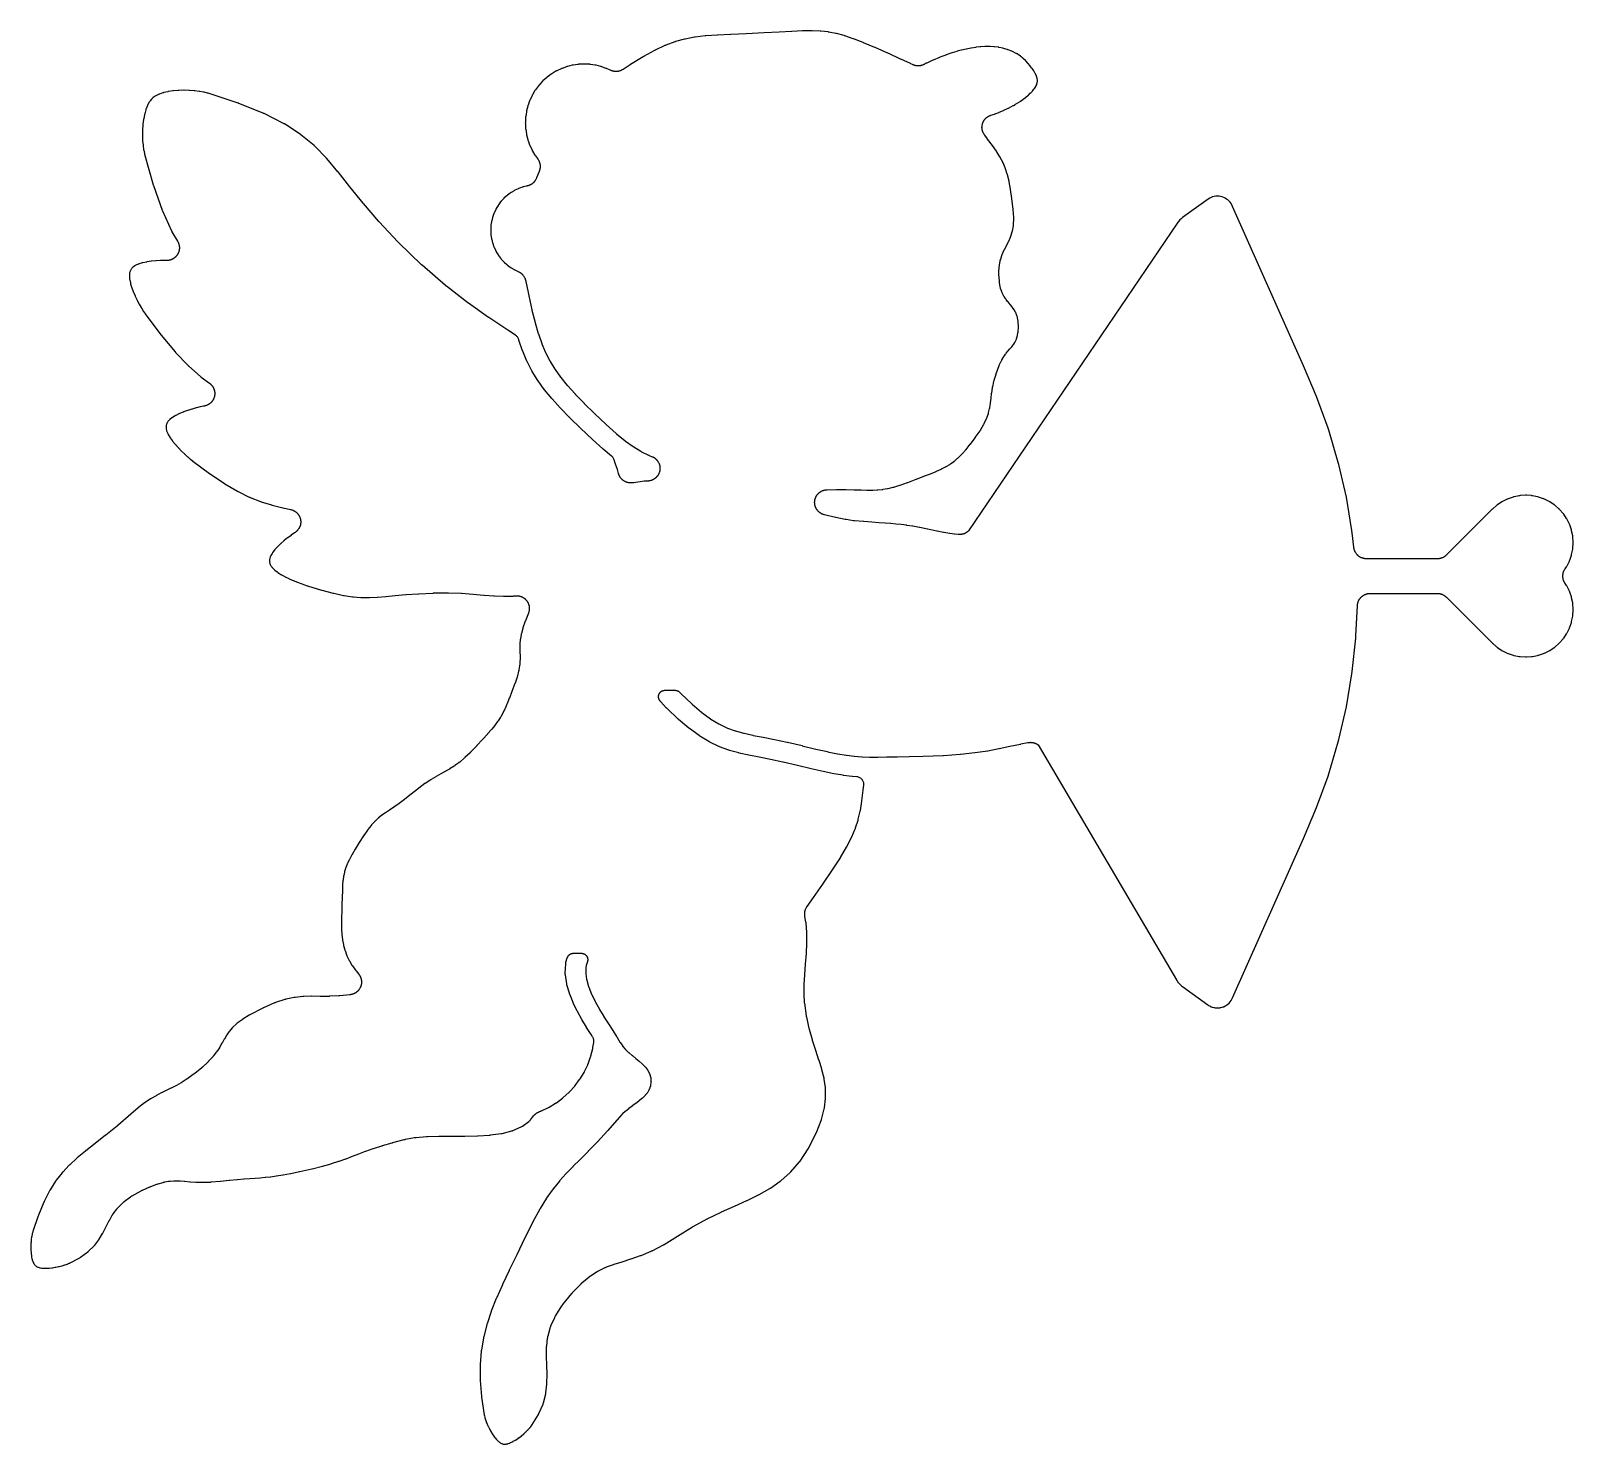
# Model space of a CAD drawing. Extents: x 0.3 to 60.9, y 0.1 to 55.6.
import ezdxf

# ---------------------------------------------------------------- set-up
doc = ezdxf.new("R2010")
doc.units = 0
doc.layers.get('0').update_dxf_attribs({"linetype": 'CONTINUOUS'})

msp = doc.modelspace()

# ---------------------------------------------------------------- linework, layer by layer
msp.add_lwpolyline([(18.9497, 0.08845), (18.9612, 0.09026), (18.9983, 0.09685), (19.027, 0.10342), (19.0448, 0.10905), (19.1067, 0.13068), (19.1204, 0.13588), (19.1248, 0.13767), (19.1423, 0.14543), (19.2182, 0.18204), (19.2294, 0.18771), (19.2367, 0.19164), (19.2477, 0.19777), (19.3325, 0.24782), (19.3408, 0.25292), (19.3463, 0.2564), (19.3545, 0.26176), (19.4452, 0.32351), (19.4518, 0.32814), (19.4561, 0.33127), (19.4626, 0.33607), (19.5542, 0.40594), (19.5597, 0.41028), (19.5634, 0.41322), (19.5689, 0.4177), (19.6573, 0.49198), (19.6623, 0.4963), (19.6656, 0.49921), (19.6706, 0.50364), (19.7521, 0.57849), (19.757, 0.58312), (19.7602, 0.58624), (19.7651, 0.59098), (19.8359, 0.66217), (19.8412, 0.66765), (19.8447, 0.67135), (19.8499, 0.67697), (19.9059, 0.73931), (19.9123, 0.74672), (19.9165, 0.75172), (19.9227, 0.75934), (19.9587, 0.80509), (19.9675, 0.81689), (19.9705, 0.82106), (19.9809, 0.83669), (20.2347, 1.24627), (20.249, 1.27202), (20.2556, 1.28629), (20.4165, 1.6623), (20.4267, 1.68991), (20.4313, 1.70592), (20.5219, 2.06011), (20.5278, 2.08895), (20.5294, 2.10032), (20.5684, 2.44052), (20.5697, 2.45519), (20.5703, 2.46423), (20.5709, 2.4795), (20.5757, 2.81872), (20.5757, 2.82647), (20.5757, 2.83164), (20.5755, 2.83939), (20.5623, 3.19174), (20.5623, 3.19196), (20.5623, 3.19201), (20.5622, 3.19258), (20.5622, 3.19269), (20.5622, 3.19283), (20.5622, 3.19291), (20.5499, 3.53679), (20.5499, 3.53886), (20.5498, 3.5437), (20.5497, 3.54577), (20.5496, 3.56443), (20.5496, 3.56651), (20.5496, 3.57134), (20.5496, 3.57342), (20.5558, 3.88873), (20.5559, 3.89241), (20.5563, 3.90099), (20.5565, 3.90466), (20.5587, 3.93692), (20.5591, 3.94101), (20.56, 3.95056), (20.5604, 3.95464), (20.598, 4.25767), (20.5985, 4.26131), (20.5998, 4.26981), (20.6004, 4.27344), (20.6055, 4.30271), (20.6065, 4.30786), (20.609, 4.31985), (20.6102, 4.32497), (20.6116, 4.33095), (20.612, 4.33247), (20.6129, 4.33602), (20.6133, 4.33754), (20.6971, 4.64794), (20.6981, 4.65148), (20.7005, 4.65971), (20.7016, 4.66323), (20.7103, 4.69023), (20.7123, 4.69577), (20.717, 4.70862), (20.7191, 4.71408), (20.7235, 4.72488), (20.7244, 4.72689), (20.7264, 4.73158), (20.7273, 4.73358), (20.8754, 5.06522), (20.8769, 5.06856), (20.8806, 5.07632), (20.8822, 5.07962), (20.8952, 5.10527), (20.8979, 5.11029), (20.9043, 5.1219), (20.9072, 5.12683), (20.9124, 5.13549), (20.9135, 5.1372), (20.916, 5.14118), (20.9171, 5.14288), (21.1587, 5.5184), (21.1607, 5.52147), (21.1655, 5.52858), (21.1677, 5.5316), (21.1865, 5.55791), (21.1889, 5.56121), (21.1947, 5.56884), (21.1972, 5.57208), (21.5484, 6.0103), (21.5505, 6.01284), (21.5554, 6.0187), (21.5575, 6.02119), (21.5769, 6.04338), (21.5791, 6.04582), (21.5843, 6.05146), (21.5865, 6.05386), (21.8979, 6.3795), (21.9005, 6.38212), (21.9066, 6.38818), (21.9092, 6.39075), (21.9323, 6.41262), (21.9356, 6.4157), (21.9435, 6.42274), (21.947, 6.42571), (22.2239, 6.65816), (22.2268, 6.66049), (22.2335, 6.66585), (22.2364, 6.66811), (22.261, 6.6868), (22.2648, 6.68958), (22.2738, 6.69592), (22.2776, 6.69858), (22.2786, 6.6992), (22.2794, 6.69976), (22.2814, 6.70105), (22.2822, 6.7016), (22.5384, 6.8669), (22.5415, 6.86885), (22.5489, 6.87333), (22.552, 6.87521), (22.579, 6.89078), (22.583, 6.89302), (22.5924, 6.89811), (22.5965, 6.90022), (22.5968, 6.90037), (22.5976, 6.90078), (22.5996, 6.90173), (22.6004, 6.90213), (22.8537, 7.02454), (22.8569, 7.02607), (22.8646, 7.02955), (22.8679, 7.031), (22.8978, 7.04371), (22.9011, 7.04508), (22.9089, 7.04819), (22.9123, 7.04948), (23.1817, 7.14905), (23.1836, 7.14971), (23.1878, 7.15122), (23.1897, 7.15185), (23.2061, 7.15747), (23.208, 7.15808), (23.2123, 7.15948), (23.2141, 7.16007), (23.5256, 7.25722), (23.5257, 7.25725), (23.526, 7.25733), (23.526, 7.25736), (23.527, 7.25766), (23.5271, 7.2577), (23.5274, 7.25777), (23.5275, 7.25781), (23.8708, 7.36376), (23.8762, 7.36547), (23.8797, 7.36665), (23.8851, 7.36846), (24.2495, 7.49609), (24.2585, 7.49941), (24.2644, 7.50171), (24.2733, 7.50532), (24.6726, 7.67456), (24.683, 7.67921), (24.6899, 7.68244), (24.7001, 7.68749), (25.1488, 7.91939), (25.1589, 7.92489), (25.1656, 7.92868), (25.1756, 7.93457), (25.6981, 8.25787), (25.6985, 8.25809), (25.6987, 8.25824), (25.6991, 8.25846), (26.2853, 8.62345), (26.2872, 8.62464), (26.2918, 8.62737), (26.2937, 8.62853), (26.3114, 8.63881), (26.3134, 8.63994), (26.318, 8.64253), (26.32, 8.64363), (26.8639, 8.93815), (26.8655, 8.93897), (26.869, 8.94086), (26.8706, 8.94166), (26.8845, 8.94877), (26.886, 8.94955), (26.8896, 8.95135), (26.8912, 8.95212), (27.4165, 9.20589), (27.4174, 9.20632), (27.4195, 9.20729), (27.4204, 9.20771), (27.4283, 9.21144), (27.4292, 9.21184), (27.4313, 9.2128), (27.4322, 9.2132), (27.9434, 9.44392), (27.9437, 9.44405), (28.4302, 9.66335), (28.4342, 9.6652), (28.4369, 9.66646), (28.4409, 9.66838), (28.8897, 9.88692), (28.8981, 9.89114), (28.9036, 9.89403), (28.9117, 9.8985), (29.3238, 10.1319), (29.3358, 10.139), (29.3437, 10.144), (29.3554, 10.1517), (29.7373, 10.418), (29.7492, 10.4267), (29.7518, 10.4287), (29.7677, 10.4419), (30.1268, 10.761), (30.1376, 10.7711), (30.1377, 10.7712), (30.1544, 10.7889), (30.492, 11.1782), (30.5014, 11.1896), (30.5018, 11.1901), (30.5157, 11.2093), (30.8331, 11.6871), (30.8409, 11.6995), (30.843, 11.703), (30.8526, 11.7204), (31.1503, 12.3051), (31.1567, 12.3183), (31.1603, 12.3263), (31.1663, 12.3406), (31.3478, 12.8085), (31.3527, 12.8223), (31.3539, 12.8258), (31.3596, 12.8452), (31.4675, 13.2617), (31.4735, 13.2905), (31.4749, 13.3008), (31.5203, 13.6754), (31.5224, 13.7048), (31.5224, 13.7166), (31.5166, 14.0628), (31.516, 14.0775), (31.5159, 14.0789), (31.5135, 14.1015), (31.4664, 14.432), (31.4639, 14.4464), (31.4621, 14.4559), (31.459, 14.4701), (31.3783, 14.8014), (31.376, 14.8103), (31.3744, 14.8161), (31.3719, 14.8249), (31.2637, 15.1748), (31.2627, 15.1781), (31.262, 15.1803), (31.2609, 15.1836), (31.1361, 15.5566), (31.136, 15.557), (31.1357, 15.5579), (31.1356, 15.5582), (31.1344, 15.5617), (31.1343, 15.5621), (31.134, 15.563), (31.1339, 15.5634), (31.0078, 15.9541), (31.0074, 15.9555), (31.0064, 15.9587), (31.006, 15.9601), (31.0022, 15.9726), (31.0018, 15.974), (31.0008, 15.9772), (31.0004, 15.9786), (30.885, 16.3901), (30.8844, 16.3923), (30.8831, 16.3973), (30.8826, 16.3994), (30.8778, 16.4188), (30.8772, 16.4209), (30.8761, 16.426), (30.8756, 16.4281), (30.7782, 16.8756), (30.7777, 16.8782), (30.7764, 16.8844), (30.7759, 16.887), (30.7716, 16.911), (30.7712, 16.9136), (30.7701, 16.9199), (30.7697, 16.9225), (30.6989, 17.4172), (30.6985, 17.4205), (30.6975, 17.4284), (30.6971, 17.4317), (30.6942, 17.462), (30.6939, 17.4654), (30.6933, 17.4733), (30.6931, 17.4766), (30.6787, 17.7529), (30.6786, 17.7555), (30.6784, 17.7618), (30.6783, 17.7645), (30.6779, 17.7887), (30.6779, 17.7914), (30.6779, 17.7976), (30.678, 17.8003), (30.6845, 18.1312), (30.6845, 18.1326), (30.6846, 18.136), (30.6846, 18.1374), (30.6851, 18.1503), (30.6852, 18.1518), (30.6854, 18.1551), (30.6854, 18.1565), (30.7074, 18.534), (30.7074, 18.5345), (30.7075, 18.5358), (30.7075, 18.5363), (30.7078, 18.5412), (30.7079, 18.5417), (30.7079, 18.543), (30.708, 18.5435), (30.7375, 18.9504), (30.7376, 18.9512), (30.7376, 18.9517), (30.7377, 18.9525), (30.7655, 19.3671), (30.7658, 19.3708), (30.7659, 19.3732), (30.7661, 19.3769), (30.7834, 19.7816), (30.7836, 19.7884), (30.7837, 19.793), (30.7837, 19.7998), (30.7827, 20.1832), (30.7824, 20.194), (30.7822, 20.2011), (30.7816, 20.2119), (30.7552, 20.5633), (30.7538, 20.5779), (30.753, 20.5842), (30.7503, 20.6016), (30.7081, 20.8303), (30.7075, 20.8339), (30.7061, 20.8424), (30.7056, 20.846), (30.7022, 20.8709), (30.7014, 20.8782), (30.7, 20.8953), (30.6995, 20.9027), (30.6989, 20.9198), (30.6989, 20.9272), (30.6991, 20.9443), (30.6994, 20.9517), (30.7005, 20.9688), (30.7011, 20.9761), (30.703, 20.9932), (30.704, 21.0005), (30.7068, 21.0174), (30.7081, 21.0247), (30.7117, 21.0414), (30.7134, 21.0486), (30.7178, 21.0652), (30.7199, 21.0722), (30.7251, 21.0886), (30.7275, 21.0956), (30.7335, 21.1116), (30.7362, 21.1184), (30.743, 21.1342), (30.7461, 21.1409), (30.7536, 21.1563), (30.757, 21.1628), (30.7653, 21.1779), (30.7691, 21.1842), (30.7812, 21.2038), (30.7837, 21.2077), (30.7897, 21.2168), (30.7923, 21.2206), (30.7927, 21.2212), (30.7933, 21.222), (30.7946, 21.2238), (30.7951, 21.2246), (31.0451, 21.5684), (31.0468, 21.5707), (31.0479, 21.5723), (31.0496, 21.5747), (31.4144, 22.0977), (31.4156, 22.0994), (31.4164, 22.1006), (31.4176, 22.1023), (31.7934, 22.6575), (31.7954, 22.6606), (31.7968, 22.6626), (31.7988, 22.6657), (32.1009, 23.1366), (32.104, 23.1416), (32.1061, 23.1449), (32.1091, 23.15), (32.346, 23.553), (32.3502, 23.5605), (32.353, 23.5655), (32.357, 23.5731), (32.5377, 23.9255), (32.5427, 23.9356), (32.5458, 23.9424), (32.5504, 23.9527), (32.6855, 24.2734), (32.6903, 24.2853), (32.6932, 24.2933), (32.6975, 24.3054), (32.7981, 24.6161), (32.8017, 24.6279), (32.8039, 24.6358), (32.807, 24.6478), (32.8833, 24.9721), (32.8854, 24.9817), (32.8867, 24.9881), (32.8884, 24.9978), (32.9486, 25.3581), (32.9496, 25.3644), (32.9502, 25.3686), (32.9511, 25.3748), (33.0025, 25.7907), (33.0029, 25.7937), (33.0031, 25.7957), (33.0035, 25.7987), (33.0227, 25.9852), (33.0243, 26.0146), (33.023, 26.044), (33.0188, 26.0731), (33.0118, 26.1017), (33.002, 26.1295), (32.9896, 26.1562), (32.9745, 26.1815), (32.9571, 26.2052), (32.9374, 26.2271), (32.9157, 26.247), (32.8922, 26.2647), (32.867, 26.2799), (32.8404, 26.2926), (32.8128, 26.3027), (32.7842, 26.31), (32.7551, 26.3144), (32.7482, 26.3151), (32.5783, 26.3286), (32.5748, 26.329), (32.5668, 26.3298), (32.5634, 26.3302), (32.2275, 26.3726), (32.2245, 26.3731), (32.2172, 26.3741), (32.2142, 26.3746), (31.8502, 26.4362), (31.8478, 26.4366), (31.8421, 26.4376), (31.8396, 26.4381), (31.4323, 26.5209), (31.4305, 26.5213), (31.4265, 26.5222), (31.4248, 26.5225), (30.9574, 26.6291), (30.9562, 26.6294), (30.9536, 26.63), (30.9525, 26.6303), (30.4148, 26.7617), (30.4122, 26.7623), (29.8503, 26.8944), (29.843, 26.8961), (29.357, 26.9976), (29.3527, 26.9984), (28.9135, 27.0835), (28.9133, 27.0836), (28.9129, 27.0837), (28.9128, 27.0837), (28.5088, 27.163), (28.5069, 27.1634), (28.5024, 27.1643), (28.5005, 27.1648), (28.1219, 27.2494), (28.118, 27.2503), (28.1089, 27.2526), (28.105, 27.2536), (27.74, 27.3561), (27.7342, 27.3578), (27.721, 27.3621), (27.7154, 27.364), (27.3554, 27.4967), (27.3487, 27.4993), (27.3333, 27.5059), (27.3268, 27.5088), (26.9664, 27.6823), (26.9599, 27.6856), (26.945, 27.6937), (26.9386, 27.6974), (26.5722, 27.92), (26.5667, 27.9234), (26.5541, 27.9319), (26.5488, 27.9356), (26.168, 28.2147), (26.1638, 28.2179), (26.1542, 28.2254), (26.1501, 28.2288), (25.7435, 28.5729), (25.7405, 28.5755), (25.7336, 28.5817), (25.7307, 28.5843), (25.2785, 29.0099), (25.2744, 29.0139), (25.265, 29.0234), (25.2611, 29.0275), (25.0507, 29.2583), (25.0473, 29.2621), (25.0395, 29.2713), (25.0362, 29.2753), (25.0105, 29.3078), (25.006, 29.3136), (24.9982, 29.3246), (24.9902, 29.337), (24.9853, 29.3455), (24.9786, 29.3586), (24.9746, 29.3675), (24.9692, 29.3812), (24.966, 29.3905), (24.962, 29.4046), (24.9597, 29.4141), (24.9571, 29.4286), (24.9558, 29.4383), (24.9546, 29.453), (24.9543, 29.4628), (24.9546, 29.4775), (24.9552, 29.4873), (24.9569, 29.5019), (24.9585, 29.5116), (24.9616, 29.526), (24.9642, 29.5354), (24.9687, 29.5494), (24.9721, 29.5586), (24.978, 29.5721), (24.9823, 29.5809), (24.9895, 29.5938), (24.9946, 29.6021), (25.003, 29.6142), (25.009, 29.622), (25.0185, 29.6332), (25.0252, 29.6403), (25.0358, 29.6506), (25.0432, 29.657), (25.0547, 29.6662), (25.0627, 29.6719), (25.075, 29.6798), (25.0835, 29.6847), (25.0966, 29.6915), (25.1055, 29.6955), (25.1192, 29.7009), (25.1285, 29.704), (25.1427, 29.7081), (25.1522, 29.7103), (25.1667, 29.7129), (25.177, 29.7143), (25.1904, 29.7154), (25.201, 29.7159), (25.2071, 29.716), (25.6019, 29.716), (25.6093, 29.7158), (25.6228, 29.7152), (25.6374, 29.7137), (25.6471, 29.7123), (25.6615, 29.7094), (25.671, 29.707), (25.6851, 29.7028), (25.6944, 29.6995), (25.7079, 29.6938), (25.7168, 29.6896), (25.7298, 29.6827), (25.7382, 29.6777), (25.7504, 29.6695), (25.7583, 29.6636), (25.7697, 29.6543), (25.7784, 29.6464), (25.7861, 29.6389), (25.7892, 29.6357), (25.7915, 29.6332), (25.8323, 29.5885), (25.8483, 29.5721), (26.2641, 29.1809), (26.2759, 29.1704), (26.6463, 28.8569), (26.6627, 28.844), (26.9946, 28.6007), (27.0162, 28.5863), (27.3217, 28.4007), (27.3474, 28.3868), (27.6404, 28.2457), (27.6668, 28.2345), (27.9631, 28.1253), (27.9858, 28.118), (28.3011, 28.0295), (28.3168, 28.0256), (28.6652, 27.9477), (28.6728, 27.9461), (29.0659, 27.8689), (29.0667, 27.8687), (29.5104, 27.7828), (29.5115, 27.7825), (29.514, 27.782), (29.515, 27.7818), (30.016, 27.6772), (30.0179, 27.6768), (30.0221, 27.6758), (30.024, 27.6754), (30.5986, 27.5403), (30.5992, 27.5402), (30.6008, 27.5398), (30.6014, 27.5397), (31.1366, 27.4088), (31.1411, 27.4078), (31.5937, 27.3046), (31.6006, 27.3031), (31.9864, 27.2246), (31.9962, 27.2228), (32.3316, 27.1661), (32.344, 27.1643), (32.646, 27.1261), (32.6598, 27.1247), (32.9466, 27.1018), (32.9596, 27.101), (33.2497, 27.0905), (33.2599, 27.0903), (33.5713, 27.0896), (33.5776, 27.0896), (33.9266, 27.0962), (33.9279, 27.0962), (33.9288, 27.0962), (33.9301, 27.0963), (34.333, 27.1074), (34.8037, 27.1202), (34.8042, 27.1203), (34.8053, 27.1203), (34.8057, 27.1203), (35.3577, 27.132), (35.3594, 27.132), (35.3606, 27.132), (35.3623, 27.1321), (36.1434, 27.1576), (36.1487, 27.1579), (36.1523, 27.1581), (36.1577, 27.1584), (36.811, 27.2033), (36.817, 27.2038), (36.821, 27.2041), (36.827, 27.2047), (37.3818, 27.2653), (37.3879, 27.2661), (37.3919, 27.2666), (37.398, 27.2674), (37.8806, 27.3402), (37.8858, 27.341), (37.8893, 27.3416), (37.8945, 27.3425), (38.332, 27.4243), (38.3353, 27.4249), (38.3374, 27.4253), (38.3407, 27.426), (38.7601, 27.514), (38.7605, 27.5141), (38.7609, 27.5142), (38.7613, 27.5143), (39.1798, 27.6036), (39.1804, 27.6037), (39.1818, 27.604), (39.1824, 27.6041), (39.1877, 27.6052), (39.1883, 27.6053), (39.1896, 27.6056), (39.1902, 27.6057), (39.4708, 27.6608), (39.4744, 27.6615), (39.4828, 27.6629), (39.4865, 27.6635), (39.5113, 27.6672), (39.5187, 27.668), (39.5357, 27.6697), (39.5431, 27.6702), (39.5602, 27.671), (39.5676, 27.6712), (39.5847, 27.6711), (39.5921, 27.6709), (39.6092, 27.6701), (39.6166, 27.6695), (39.6336, 27.6678), (39.6409, 27.6669), (39.6579, 27.6643), (39.6651, 27.663), (39.682, 27.6596), (39.6892, 27.658), (39.7058, 27.6538), (39.7129, 27.6518), (39.7293, 27.6468), (39.7363, 27.6445), (39.7524, 27.6387), (39.7593, 27.636), (39.7751, 27.6294), (39.7818, 27.6264), (39.7973, 27.619), (39.8039, 27.6157), (39.819, 27.6076), (39.8254, 27.6039), (39.8401, 27.5951), (39.8463, 27.5912), (39.8605, 27.5816), (39.8665, 27.5773), (39.871, 27.574), (45.3083, 18.3416), (45.3184, 18.3248), (45.3184, 18.3248), (45.336, 18.2955), (45.336, 18.2955), (45.3461, 18.2787), (45.3578, 18.2629), (45.3578, 18.2629), (45.3781, 18.2355), (45.3781, 18.2355), (45.3898, 18.2197), (45.4259, 18.1799), (45.4259, 18.1799), (45.4391, 18.1653), (45.4536, 18.1522), (45.4536, 18.1521), (45.4789, 18.1292), (45.4789, 18.1292), (45.4935, 18.116), (45.5092, 18.1043), (45.5092, 18.1043), (45.5507, 18.0736), (45.5507, 18.0736), (45.5524, 18.0723), (45.5542, 18.071), (45.5542, 18.071), (46.547, 17.3514), (46.547, 17.3514), (46.5611, 17.3411), (46.5761, 17.3321), (46.5761, 17.3321), (46.6155, 17.3085), (46.6332, 17.3001), (46.6332, 17.3001), (46.6728, 17.2814), (46.6913, 17.2748), (46.6913, 17.2748), (46.714, 17.2667), (46.714, 17.2667), (46.7325, 17.2601), (46.7749, 17.2494), (46.794, 17.2447), (46.8373, 17.2382), (46.8373, 17.2382), (46.8567, 17.2354), (46.92, 17.2323), (46.9637, 17.2344), (46.9637, 17.2344), (46.9833, 17.2354), (47.0027, 17.2382), (47.0027, 17.2382), (47.0266, 17.2418), (47.0266, 17.2418), (47.046, 17.2447), (47.1075, 17.2601), (47.1487, 17.2748), (47.1487, 17.2748), (47.1672, 17.2814), (47.2245, 17.3085), (47.2621, 17.331), (47.2621, 17.331), (47.2789, 17.3411), (47.3298, 17.3789), (47.3768, 17.4215), (47.4194, 17.4684), (47.4571, 17.5194), (47.4897, 17.5737), (47.5168, 17.631), (50.2991, 23.8965), (50.8199, 25.1071), (51.2669, 26.3453), (51.2968, 26.4291), (51.6692, 27.6928), (51.6914, 27.7812), (51.9877, 29.0657), (52.2063, 30.3643), (52.2204, 30.4589), (52.3611, 31.7691), (52.3659, 31.8669), (52.4212, 33.0396), (52.4214, 33.0433), (52.422, 33.0518), (52.4223, 33.0555), (52.4247, 33.0805), (52.4256, 33.0878), (52.4281, 33.1048), (52.4294, 33.1121), (52.4327, 33.1289), (52.4343, 33.1361), (52.4384, 33.1527), (52.4404, 33.1598), (52.4453, 33.1762), (52.4476, 33.1832), (52.4534, 33.1994), (52.456, 33.2063), (52.4625, 33.2221), (52.4655, 33.2289), (52.4728, 33.2444), (52.4761, 33.251), (52.4841, 33.2661), (52.4878, 33.2725), (52.4966, 33.2873), (52.5005, 33.2935), (52.51, 33.3078), (52.5142, 33.3138), (52.5244, 33.3276), (52.5289, 33.3334), (52.5398, 33.3467), (52.5446, 33.3523), (52.5561, 33.365), (52.5611, 33.3704), (52.5732, 33.3825), (52.5786, 33.3876), (52.5913, 33.3991), (52.5968, 33.404), (52.61, 33.4149), (52.6158, 33.4194), (52.6296, 33.4297), (52.6356, 33.4339), (52.6499, 33.4435), (52.6561, 33.4474), (52.6708, 33.4563), (52.6772, 33.4599), (52.6923, 33.468), (52.6988, 33.4713), (52.7144, 33.4787), (52.7211, 33.4817), (52.7369, 33.4883), (52.7438, 33.491), (52.7599, 33.4968), (52.7669, 33.4991), (52.7833, 33.5041), (52.7904, 33.5061), (52.807, 33.5103), (52.8142, 33.5119), (52.831, 33.5153), (52.8383, 33.5166), (52.8552, 33.5191), (52.8626, 33.52), (52.8834, 33.5221), (52.889, 33.5226), (52.902, 33.5234), (52.9076, 33.5237), (52.9169, 33.5239), (52.9188, 33.5239), (52.9232, 33.524), (52.9252, 33.524), (55.5585, 33.524), (55.5622, 33.524), (55.5707, 33.5237), (55.5744, 33.5236), (55.5995, 33.5224), (55.6069, 33.5218), (55.6239, 33.5202), (55.6313, 33.5193), (55.6482, 33.5167), (55.6555, 33.5155), (55.6723, 33.5121), (55.6795, 33.5105), (55.6961, 33.5063), (55.7032, 33.5044), (55.7196, 33.4994), (55.7266, 33.4971), (55.7428, 33.4913), (55.7496, 33.4887), (55.7655, 33.4821), (55.7722, 33.4791), (55.7877, 33.4718), (55.7943, 33.4685), (55.8094, 33.4604), (55.8158, 33.4568), (55.8305, 33.4479), (55.8368, 33.444), (55.851, 33.4345), (55.8571, 33.4302), (55.8708, 33.42), (55.8766, 33.4155), (55.8899, 33.4046), (55.8955, 33.3998), (55.9141, 33.3829), (55.9168, 33.3804), (55.923, 33.3745), (55.9257, 33.3719), (57.7182, 31.5793), (57.7217, 31.5759), (57.7232, 31.5744), (57.7341, 31.5645), (57.8944, 31.4238), (57.9175, 31.4055), (57.9256, 31.3999), (58.0952, 31.2866), (58.1204, 31.2715), (58.1291, 31.267), (58.3121, 31.1768), (58.3391, 31.1651), (58.3483, 31.1618), (58.5415, 31.0962), (58.5698, 31.0881), (58.5794, 31.086), (58.7794, 31.0462), (58.8086, 31.0419), (58.8183, 31.0411), (59.0219, 31.0278), (59.0513, 31.0273), (59.0611, 31.0278), (59.2647, 31.0411), (59.2939, 31.0445), (59.3036, 31.0462), (59.5036, 31.086), (59.5322, 31.0932), (59.5415, 31.0962), (59.7347, 31.1618), (59.7621, 31.1726), (59.7709, 31.1768), (59.9539, 31.267), (59.9796, 31.2813), (59.9878, 31.2866), (60.1574, 31.3999), (60.1811, 31.4175), (60.1886, 31.4238), (60.3419, 31.5583), (60.3631, 31.5788), (60.3697, 31.5861), (60.5042, 31.7394), (60.5225, 31.7625), (60.5281, 31.7706), (60.6414, 31.9402), (60.6565, 31.9654), (60.661, 31.9741), (60.7512, 32.1571), (60.7629, 32.1841), (60.7662, 32.1933), (60.8318, 32.3865), (60.8399, 32.4148), (60.842, 32.4244), (60.8818, 32.6244), (60.8861, 32.6536), (60.8869, 32.6633), (60.9002, 32.8669), (60.9007, 32.8963), (60.9002, 32.9061), (60.8869, 33.1097), (60.8835, 33.1389), (60.8818, 33.1486), (60.842, 33.3486), (60.8348, 33.3772), (60.8318, 33.3865), (60.7662, 33.5797), (60.7554, 33.6071), (60.7512, 33.6159), (60.661, 33.7989), (60.6467, 33.8246), (60.6414, 33.8328), (60.5834, 33.9196), (60.5814, 33.9227), (60.5768, 33.9299), (60.5749, 33.9331), (60.562, 33.9546), (60.5584, 33.961), (60.5503, 33.9762), (60.5469, 33.9827), (60.5396, 33.9982), (60.5366, 34.005), (60.5301, 34.0208), (60.5274, 34.0277), (60.5216, 34.0438), (60.5193, 34.0508), (60.5143, 34.0672), (60.5124, 34.0743), (60.5082, 34.091), (60.5066, 34.0982), (60.5033, 34.115), (60.502, 34.1222), (60.4995, 34.1392), (60.4986, 34.1465), (60.4969, 34.1636), (60.4964, 34.1709), (60.4955, 34.1881), (60.4953, 34.1954), (60.4953, 34.2126), (60.4955, 34.2199), (60.4964, 34.2371), (60.4969, 34.2444), (60.4986, 34.2615), (60.4995, 34.2688), (60.502, 34.2858), (60.5033, 34.293), (60.5066, 34.3098), (60.5082, 34.317), (60.5124, 34.3337), (60.5143, 34.3408), (60.5193, 34.3572), (60.5216, 34.3642), (60.5274, 34.3803), (60.5301, 34.3872), (60.5366, 34.403), (60.5396, 34.4098), (60.5469, 34.4253), (60.5503, 34.4318), (60.5584, 34.447), (60.562, 34.4534), (60.5749, 34.4749), (60.5768, 34.4781), (60.5814, 34.4853), (60.5834, 34.4884), (60.6414, 34.5752), (60.6565, 34.6004), (60.661, 34.6091), (60.7512, 34.7921), (60.7629, 34.8191), (60.7662, 34.8283), (60.8318, 35.0215), (60.8399, 35.0498), (60.842, 35.0594), (60.8818, 35.2594), (60.8861, 35.2886), (60.8869, 35.2983), (60.9002, 35.5019), (60.9007, 35.5313), (60.9002, 35.5411), (60.8869, 35.7447), (60.8835, 35.7739), (60.8818, 35.7836), (60.842, 35.9836), (60.8348, 36.0122), (60.8318, 36.0215), (60.7662, 36.2147), (60.7554, 36.2421), (60.7512, 36.2509), (60.661, 36.4339), (60.6467, 36.4596), (60.6414, 36.4678), (60.5281, 36.6374), (60.5105, 36.6611), (60.5042, 36.6686), (60.3697, 36.8219), (60.3492, 36.8431), (60.3419, 36.8497), (60.1886, 36.9842), (60.1655, 37.0025), (60.1574, 37.0081), (59.9878, 37.1214), (59.9626, 37.1365), (59.9539, 37.141), (59.7709, 37.2312), (59.7439, 37.2429), (59.7347, 37.2462), (59.5415, 37.3118), (59.5132, 37.3199), (59.5036, 37.322), (59.3036, 37.3618), (59.2744, 37.3661), (59.2647, 37.3669), (59.0611, 37.3802), (59.0317, 37.3807), (59.0219, 37.3802), (58.8183, 37.3669), (58.7891, 37.3635), (58.7794, 37.3618), (58.5794, 37.322), (58.5508, 37.3148), (58.5415, 37.3118), (58.3483, 37.2462), (58.3209, 37.2354), (58.3121, 37.2312), (58.1291, 37.141), (58.1034, 37.1267), (58.0952, 37.1214), (57.9256, 37.0081), (57.9019, 36.9905), (57.8944, 36.9842), (57.741, 36.8496), (57.7311, 36.8405), (57.7301, 36.8396), (57.728, 36.8376), (57.7272, 36.8368), (57.7194, 36.8295), (57.7176, 36.8278), (57.7158, 36.8261), (57.7105, 36.821), (55.9257, 35.0361), (55.923, 35.0335), (55.9168, 35.0276), (55.9141, 35.0251), (55.8955, 35.0082), (55.8899, 35.0034), (55.8766, 34.9925), (55.8708, 34.988), (55.8571, 34.9778), (55.851, 34.9735), (55.8368, 34.964), (55.8305, 34.9601), (55.8158, 34.9512), (55.8094, 34.9476), (55.7943, 34.9395), (55.7877, 34.9362), (55.7722, 34.9289), (55.7655, 34.9259), (55.7496, 34.9193), (55.7428, 34.9167), (55.7266, 34.9109), (55.7196, 34.9086), (55.7032, 34.9036), (55.6961, 34.9017), (55.6795, 34.8975), (55.6723, 34.8959), (55.6555, 34.8925), (55.6482, 34.8913), (55.6313, 34.8887), (55.6239, 34.8878), (55.6069, 34.8862), (55.5995, 34.8856), (55.5744, 34.8844), (55.5707, 34.8843), (55.5622, 34.884), (55.5585, 34.884), (52.7876, 34.884), (52.7839, 34.884), (52.7754, 34.8843), (52.7717, 34.8844), (52.7466, 34.8856), (52.7392, 34.8862), (52.7222, 34.8878), (52.7149, 34.8887), (52.6979, 34.8913), (52.6906, 34.8925), (52.6738, 34.8959), (52.6666, 34.8975), (52.65, 34.9017), (52.6429, 34.9036), (52.6265, 34.9086), (52.6195, 34.9109), (52.6033, 34.9167), (52.5965, 34.9193), (52.5806, 34.9259), (52.5739, 34.9289), (52.5584, 34.9362), (52.5518, 34.9395), (52.5367, 34.9476), (52.5303, 34.9512), (52.5156, 34.9601), (52.5093, 34.964), (52.4951, 34.9735), (52.489, 34.9778), (52.4753, 34.988), (52.4695, 34.9925), (52.4562, 35.0034), (52.4506, 35.0082), (52.4379, 35.0197), (52.4326, 35.0248), (52.4205, 35.0369), (52.4154, 35.0423), (52.4039, 35.055), (52.3991, 35.0605), (52.3882, 35.0738), (52.3836, 35.0796), (52.3734, 35.0934), (52.3692, 35.0994), (52.3596, 35.1137), (52.3557, 35.1199), (52.3469, 35.1346), (52.3433, 35.141), (52.3352, 35.1562), (52.3319, 35.1627), (52.3245, 35.1782), (52.3216, 35.185), (52.315, 35.2008), (52.3123, 35.2077), (52.3066, 35.2238), (52.3043, 35.2308), (52.2993, 35.2472), (52.2973, 35.2543), (52.293, 35.2717), (52.2914, 35.2785), (52.2882, 35.2946), (52.287, 35.3015), (52.2836, 35.3234), (52.2831, 35.3267), (52.2821, 35.3345), (52.2817, 35.3378), (52.2204, 35.9091), (52.2063, 36.0037), (51.9877, 37.3023), (51.6914, 38.5868), (51.6692, 38.6752), (51.2968, 39.9389), (51.2669, 40.0227), (50.8199, 41.2609), (50.2991, 42.4715), (47.5168, 48.737), (47.4897, 48.7943), (47.4571, 48.8486), (47.4194, 48.8996), (47.3768, 48.9465), (47.3298, 48.9891), (47.2789, 49.0269), (47.2245, 49.0595), (47.1672, 49.0866), (47.1075, 49.1079), (47.046, 49.1233), (46.9833, 49.1326), (46.92, 49.1357), (46.8567, 49.1326), (46.794, 49.1233), (46.7325, 49.1079), (46.6728, 49.0866), (46.6155, 49.0595), (46.5611, 49.0269), (45.5524, 48.2957), (45.4935, 48.252), (45.4391, 48.2027), (45.3898, 48.1483), (45.3461, 48.0893), (37.1397, 35.9817), (37.1338, 35.976), (37.1284, 35.9709), (37.1155, 35.9596), (37.1099, 35.9549), (37.0965, 35.9441), (37.0906, 35.9397), (37.0767, 35.9296), (37.0707, 35.9255), (37.0563, 35.9161), (37.05, 35.9123), (37.0352, 35.9036), (37.0287, 35.9001), (37.0135, 35.8922), (37.0069, 35.889), (36.9913, 35.8818), (36.9845, 35.8789), (36.9686, 35.8726), (36.9617, 35.87), (36.9455, 35.8644), (36.9385, 35.8622), (36.922, 35.8574), (36.9148, 35.8556), (36.8982, 35.8516), (36.891, 35.8501), (36.8741, 35.8469), (36.8668, 35.8458), (36.8498, 35.8435), (36.8425, 35.8427), (36.8254, 35.8412), (36.8181, 35.8407), (36.8009, 35.8401), (36.7935, 35.84), (36.7764, 35.8402), (36.7691, 35.8405), (36.7442, 35.842), (36.7405, 35.8423), (36.732, 35.843), (36.7284, 35.8434), (36.6001, 35.8576), (36.5995, 35.8577), (36.5981, 35.8578), (36.5974, 35.8579), (36.5919, 35.8586), (36.5913, 35.8587), (36.5898, 35.8588), (36.5892, 35.8589), (36.4077, 35.8821), (36.4066, 35.8822), (36.4039, 35.8826), (36.4028, 35.8827), (36.3925, 35.8842), (36.3914, 35.8844), (36.3887, 35.8848), (36.3876, 35.8849), (36.1818, 35.9177), (36.1805, 35.9179), (36.1772, 35.9184), (36.1759, 35.9187), (36.1635, 35.9209), (36.1621, 35.9211), (36.1589, 35.9217), (36.1576, 35.922), (35.9085, 35.9711), (35.908, 35.9712), (35.9068, 35.9715), (35.9063, 35.9716), (35.9017, 35.9725), (35.9012, 35.9726), (35.9, 35.9728), (35.8995, 35.9729), (35.5352, 36.0501), (35.5333, 36.0504), (35.5321, 36.0507), (35.5302, 36.0511), (35.2202, 36.1125), (35.2177, 36.113), (35.216, 36.1133), (35.2135, 36.1138), (34.9495, 36.1614), (34.9463, 36.162), (34.9442, 36.1623), (34.941, 36.1629), (34.7115, 36.1991), (34.7078, 36.1997), (34.7054, 36.2001), (34.7017, 36.2006), (34.4946, 36.2281), (34.491, 36.2286), (34.4885, 36.2289), (34.4849, 36.2293), (34.2875, 36.2506), (34.2845, 36.2509), (34.2825, 36.2511), (34.2795, 36.2514), (34.0792, 36.269), (34.0773, 36.2691), (34.076, 36.2692), (34.074, 36.2694), (33.8588, 36.2854), (33.8581, 36.2855), (33.8576, 36.2855), (33.8569, 36.2856), (33.6167, 36.3023), (33.6166, 36.3024), (33.6164, 36.3024), (33.6163, 36.3024), (33.6157, 36.3024), (33.6156, 36.3024), (33.6155, 36.3024), (33.6154, 36.3024), (33.342, 36.322), (33.3418, 36.3221), (33.3412, 36.3221), (33.341, 36.3221), (33.3389, 36.3223), (33.3386, 36.3223), (33.3381, 36.3223), (33.3379, 36.3224), (33.0211, 36.3471), (33.0208, 36.3471), (33.0201, 36.3471), (33.0197, 36.3472), (33.0169, 36.3474), (33.0166, 36.3474), (33.0158, 36.3475), (33.0155, 36.3475), (32.6585, 36.3784), (32.6564, 36.3786), (32.6515, 36.3791), (32.6494, 36.3793), (32.6307, 36.3815), (32.6286, 36.3817), (32.6237, 36.3823), (32.6216, 36.3826), (32.3281, 36.4247), (32.3258, 36.425), (32.3204, 36.4259), (32.3181, 36.4263), (32.2975, 36.4299), (32.2953, 36.4303), (32.2899, 36.4313), (32.2877, 36.4318), (31.9261, 36.5066), (31.925, 36.5069), (31.9226, 36.5074), (31.9216, 36.5076), (31.9124, 36.5096), (31.9114, 36.5099), (31.909, 36.5104), (31.908, 36.5107), (31.484, 36.6109), (31.4837, 36.611), (31.4831, 36.6111), (31.4829, 36.6112), (31.4806, 36.6117), (31.4803, 36.6118), (31.4801, 36.6118), (31.4766, 36.6127), (31.4683, 36.615), (31.4648, 36.616), (31.4407, 36.6231), (31.4337, 36.6254), (31.4175, 36.6311), (31.4106, 36.6337), (31.3947, 36.6401), (31.388, 36.6431), (31.3724, 36.6503), (31.3658, 36.6536), (31.3506, 36.6616), (31.3442, 36.6652), (31.3294, 36.6739), (31.3232, 36.6778), (31.3089, 36.6872), (31.3028, 36.6914), (31.289, 36.7016), (31.2831, 36.7061), (31.2698, 36.7168), (31.2642, 36.7216), (31.2514, 36.7331), (31.246, 36.7381), (31.2338, 36.7502), (31.2287, 36.7555), (31.2171, 36.7681), (31.2123, 36.7736), (31.2013, 36.7868), (31.1968, 36.7926), (31.1864, 36.8063), (31.1822, 36.8123), (31.1726, 36.8265), (31.1686, 36.8327), (31.1597, 36.8474), (31.156, 36.8538), (31.1478, 36.8688), (31.1445, 36.8754), (31.137, 36.8909), (31.134, 36.8976), (31.1273, 36.9134), (31.1246, 36.9202), (31.1188, 36.9363), (31.1164, 36.9433), (31.1113, 36.9597), (31.1093, 36.9668), (31.105, 36.9834), (31.1034, 36.9906), (31.0999, 37.0074), (31.0986, 37.0146), (31.096, 37.0316), (31.0951, 37.0389), (31.0933, 37.0559), (31.0927, 37.0633), (31.0917, 37.0804), (31.0915, 37.0878), (31.0914, 37.1049), (31.0915, 37.1123), (31.0923, 37.1294), (31.0928, 37.1368), (31.0943, 37.1538), (31.0952, 37.1611), (31.0976, 37.1781), (31.0988, 37.1854), (31.102, 37.2022), (31.1036, 37.2094), (31.1077, 37.2261), (31.1096, 37.2332), (31.1145, 37.2496), (31.1167, 37.2566), (31.1224, 37.2729), (31.125, 37.2797), (31.1315, 37.2956), (31.1344, 37.3024), (31.1417, 37.3179), (31.1449, 37.3245), (31.1529, 37.3397), (31.1565, 37.3461), (31.1652, 37.3609), (31.1691, 37.3671), (31.1786, 37.3815), (31.1828, 37.3875), (31.1929, 37.4014), (31.1974, 37.4072), (31.2082, 37.4205), (31.213, 37.4261), (31.2244, 37.4389), (31.2295, 37.4443), (31.2415, 37.4565), (31.2468, 37.4616), (31.2595, 37.4732), (31.265, 37.478), (31.2782, 37.489), (31.284, 37.4936), (31.2977, 37.5039), (31.3037, 37.5081), (31.3179, 37.5178), (31.3241, 37.5217), (31.3387, 37.5307), (31.3451, 37.5343), (31.3602, 37.5425), (31.3667, 37.5459), (31.3822, 37.5533), (31.3889, 37.5563), (31.4047, 37.563), (31.4116, 37.5657), (31.4277, 37.5716), (31.4347, 37.5739), (31.451, 37.579), (31.4581, 37.581), (31.4748, 37.5853), (31.4819, 37.5869), (31.4987, 37.5904), (31.506, 37.5917), (31.5229, 37.5943), (31.5302, 37.5953), (31.5517, 37.5975), (31.557, 37.598), (31.5693, 37.5988), (31.5746, 37.5991), (31.5813, 37.5993), (31.5829, 37.5994), (31.5867, 37.5995), (31.5883, 37.5995), (31.9556, 37.6039), (31.9561, 37.604), (31.9572, 37.604), (31.9577, 37.604), (31.9623, 37.604), (31.9627, 37.604), (31.9639, 37.604), (31.9644, 37.604), (32.3251, 37.6036), (32.3257, 37.6036), (32.3271, 37.6036), (32.3277, 37.6035), (32.3332, 37.6035), (32.3338, 37.6035), (32.3352, 37.6035), (32.3358, 37.6035), (32.6427, 37.5981), (32.643, 37.5981), (32.6438, 37.5981), (32.6441, 37.5981), (32.6471, 37.598), (32.6475, 37.598), (32.6483, 37.598), (32.6486, 37.598), (32.9154, 37.591), (32.9159, 37.591), (32.9163, 37.591), (32.9168, 37.591), (33.1481, 37.5857), (33.1513, 37.5857), (33.1535, 37.5856), (33.1568, 37.5856), (33.3568, 37.5854), (33.3632, 37.5855), (33.3674, 37.5856), (33.3738, 37.5857), (33.5532, 37.5932), (33.5622, 37.5937), (33.5682, 37.5941), (33.5772, 37.5949), (33.7492, 37.6125), (33.7595, 37.6137), (33.7663, 37.6147), (33.7765, 37.6162), (33.9559, 37.6472), (33.9656, 37.649), (33.972, 37.6503), (33.9817, 37.6525), (34.1831, 37.701), (34.1911, 37.703), (34.1964, 37.7045), (34.2043, 37.7067), (34.4403, 37.7774), (34.4462, 37.7793), (34.4501, 37.7805), (34.456, 37.7825), (34.7372, 37.8796), (34.7413, 37.881), (34.7441, 37.882), (34.7482, 37.8835), (35.0862, 38.0113), (35.0876, 38.0118), (35.0884, 38.0122), (35.0898, 38.0127), (35.3838, 38.127), (35.3842, 38.1272), (35.3846, 38.1273), (35.385, 38.1275), (35.6403, 38.2277), (35.6425, 38.2286), (35.644, 38.2292), (35.6462, 38.2301), (35.8641, 38.3197), (35.8686, 38.3216), (35.8716, 38.3229), (35.876, 38.3248), (36.0613, 38.4081), (36.0683, 38.4113), (36.0729, 38.4135), (36.0798, 38.417), (36.2381, 38.4981), (36.2473, 38.503), (36.2533, 38.5064), (36.2623, 38.5116), (36.4012, 38.5954), (36.4115, 38.6019), (36.4183, 38.6064), (36.4283, 38.6134), (36.5568, 38.7059), (36.5668, 38.7135), (36.5733, 38.7186), (36.583, 38.7265), (36.7101, 38.8354), (36.7186, 38.8429), (36.7241, 38.848), (36.7323, 38.8558), (36.8659, 38.989), (36.8723, 38.9955), (36.8765, 39), (36.8827, 39.0067), (37.0289, 39.1713), (37.0334, 39.1764), (37.0363, 39.1798), (37.0406, 39.1851), (37.2043, 39.387), (37.2072, 39.3906), (37.2091, 39.393), (37.2119, 39.3967), (37.3948, 39.6371), (37.3986, 39.6423), (37.4012, 39.6458), (37.4049, 39.6511), (37.5922, 39.9208), (37.5987, 39.9305), (37.6028, 39.937), (37.6089, 39.947), (37.74, 40.171), (37.7468, 40.1833), (37.7512, 40.1916), (37.7575, 40.2043), (37.8462, 40.3951), (37.852, 40.4086), (37.8548, 40.4154), (37.8607, 40.431), (37.9187, 40.6), (37.9231, 40.614), (37.9256, 40.6226), (37.9295, 40.6375), (37.967, 40.7973), (37.9694, 40.8085), (37.9708, 40.816), (37.9728, 40.8273), (37.9987, 40.9943), (37.9995, 40.9999), (38, 41.0037), (38.0007, 41.0093), (38.0222, 41.1938), (38.0222, 41.194), (38.0223, 41.1944), (38.0223, 41.1945), (38.0224, 41.196), (38.0225, 41.1961), (38.0225, 41.1965), (38.0225, 41.1967), (38.0456, 41.3877), (38.0458, 41.3891), (38.0462, 41.3925), (38.0464, 41.394), (38.0482, 41.4071), (38.0485, 41.4086), (38.049, 41.412), (38.0492, 41.4135), (38.0801, 41.6057), (38.0805, 41.608), (38.0814, 41.6132), (38.0818, 41.6155), (38.0857, 41.6358), (38.0862, 41.6381), (38.0873, 41.6434), (38.0878, 41.6456), (38.135, 41.856), (38.1356, 41.8586), (38.1371, 41.8646), (38.1377, 41.8671), (38.1437, 41.8901), (38.1444, 41.8926), (38.1461, 41.8985), (38.1468, 41.9011), (38.22, 42.1454), (38.2208, 42.1479), (38.2226, 42.1537), (38.2234, 42.1562), (38.2309, 42.1784), (38.2318, 42.1809), (38.2338, 42.1866), (38.2347, 42.1891), (38.3435, 42.4774), (38.3445, 42.4799), (38.3468, 42.4859), (38.3479, 42.4884), (38.3574, 42.5111), (38.3585, 42.5136), (38.361, 42.5195), (38.3622, 42.522), (38.4245, 42.6565), (38.4259, 42.6595), (38.4293, 42.6664), (38.4308, 42.6694), (38.4445, 42.6958), (38.446, 42.6987), (38.4497, 42.7055), (38.4513, 42.7084), (38.5076, 42.8062), (38.5092, 42.809), (38.5132, 42.8156), (38.515, 42.8184), (38.5309, 42.8435), (38.5327, 42.8462), (38.5369, 42.8526), (38.5388, 42.8554), (38.5924, 42.9321), (38.594, 42.9344), (38.5979, 42.9397), (38.5996, 42.9419), (38.6149, 42.9622), (38.6166, 42.9644), (38.6206, 42.9696), (38.6224, 42.9718), (38.6794, 43.0415), (38.6805, 43.0428), (38.683, 43.0459), (38.6842, 43.0472), (38.6943, 43.059), (38.6954, 43.0603), (38.6981, 43.0634), (38.6992, 43.0647), (38.7675, 43.1408), (38.7676, 43.1409), (38.7679, 43.1413), (38.768, 43.1413), (38.7681, 43.1414), (38.8344, 43.2152), (38.8397, 43.2212), (38.8431, 43.2252), (38.8482, 43.2314), (38.8965, 43.2912), (38.9055, 43.3029), (38.9098, 43.3088), (38.9193, 43.3226), (38.9571, 43.3811), (38.9719, 43.4066), (38.9771, 43.4172), (39.0096, 43.4868), (39.0207, 43.5141), (39.0248, 43.5266), (39.0526, 43.6181), (39.0565, 43.6323), (39.0569, 43.6338), (39.0615, 43.6559), (39.0825, 43.7784), (39.0847, 43.793), (39.0858, 43.8025), (39.0872, 43.8173), (39.0986, 43.9764), (39.0993, 43.9911), (39.0995, 43.9991), (39.0994, 44.0153), (39.094, 44.1851), (39.0916, 44.2145), (39.0894, 44.2287), (39.0658, 44.3599), (39.0592, 44.3886), (39.0536, 44.4063), (39.0168, 44.5108), (39.0057, 44.538), (38.9984, 44.5527), (38.95, 44.6431), (38.9428, 44.656), (38.9415, 44.6581), (38.9298, 44.6762), (38.869, 44.7629), (38.8627, 44.7716), (38.8584, 44.7773), (38.8518, 44.7857), (38.7755, 44.8794), (38.7741, 44.8812), (38.7731, 44.8823), (38.7717, 44.8841), (38.6924, 44.9786), (38.6914, 44.9798), (38.6892, 44.9825), (38.6882, 44.9837), (38.6797, 44.9942), (38.6788, 44.9954), (38.6766, 44.9982), (38.6757, 44.9994), (38.6138, 45.0795), (38.6118, 45.0821), (38.6072, 45.0884), (38.6052, 45.091), (38.5881, 45.1154), (38.5862, 45.1182), (38.5819, 45.1246), (38.58, 45.1274), (38.5351, 45.1975), (38.5332, 45.2006), (38.5287, 45.208), (38.5269, 45.2112), (38.5114, 45.2381), (38.5092, 45.2422), (38.5041, 45.2517), (38.502, 45.2558), (38.5018, 45.2562), (38.5014, 45.2571), (38.5004, 45.2591), (38.5, 45.2599), (38.4619, 45.3396), (38.4603, 45.343), (38.4568, 45.3508), (38.4554, 45.3542), (38.4439, 45.3816), (38.4419, 45.3865), (38.4376, 45.3979), (38.4358, 45.4028), (38.4339, 45.4085), (38.4334, 45.41), (38.4323, 45.4134), (38.4318, 45.4149), (38.4006, 45.5135), (38.3995, 45.5171), (38.3971, 45.5253), (38.3962, 45.5289), (38.3885, 45.5578), (38.3873, 45.5628), (38.3847, 45.5745), (38.3836, 45.5796), (38.3826, 45.5848), (38.3823, 45.5863), (38.3817, 45.5896), (38.3815, 45.5911), (38.358, 45.7286), (38.3575, 45.7323), (38.3562, 45.7408), (38.3557, 45.7444), (38.352, 45.7759), (38.3515, 45.7805), (38.3505, 45.7914), (38.3502, 45.796), (38.3343, 46.0726), (38.3341, 46.0763), (38.3338, 46.0849), (38.3337, 46.0885), (38.3335, 46.1201), (38.3335, 46.1249), (38.3338, 46.1362), (38.334, 46.1411), (38.3461, 46.3555), (38.3463, 46.3592), (38.347, 46.3678), (38.3474, 46.3714), (38.3506, 46.4019), (38.3512, 46.4067), (38.3527, 46.4178), (38.3535, 46.4226), (38.3539, 46.4249), (38.3541, 46.426), (38.3545, 46.4286), (38.3547, 46.4297), (38.3859, 46.5963), (38.3866, 46.5999), (38.3884, 46.6083), (38.3892, 46.6119), (38.3963, 46.6417), (38.3975, 46.6464), (38.4005, 46.6572), (38.4018, 46.6618), (38.4024, 46.6639), (38.4028, 46.665), (38.4036, 46.6675), (38.4039, 46.6686), (38.4492, 46.8082), (38.4503, 46.8117), (38.4532, 46.8198), (38.4544, 46.8233), (38.4659, 46.8534), (38.4674, 46.8573), (38.4711, 46.8663), (38.4727, 46.8701), (38.5325, 47.0048), (38.5334, 47.0068), (38.5355, 47.0114), (38.5365, 47.0134), (38.545, 47.0311), (38.5459, 47.0331), (38.5482, 47.0377), (38.5492, 47.0396), (38.628, 47.1923), (38.628, 47.1924), (38.6281, 47.1925), (38.6282, 47.1927), (38.71, 47.3517), (38.714, 47.3598), (38.7166, 47.3653), (38.7204, 47.3735), (38.7876, 47.5261), (38.7932, 47.5397), (38.7956, 47.546), (38.8013, 47.5623), (38.8548, 47.7303), (38.859, 47.7444), (38.859, 47.7447), (38.8643, 47.7682), (38.9006, 47.9695), (38.9029, 47.9841), (38.903, 47.9844), (38.9051, 48.0084), (38.9173, 48.2557), (38.9177, 48.2704), (38.9177, 48.2748), (38.9171, 48.2943), (38.8967, 48.6087), (38.8961, 48.6172), (38.8955, 48.6228), (38.8946, 48.6313), (38.8449, 49.0392), (38.8444, 49.0429), (38.8441, 49.0453), (38.8436, 49.049), (38.7921, 49.3991), (38.7912, 49.4049), (38.7905, 49.4087), (38.7895, 49.4145), (38.7346, 49.7079), (38.7329, 49.7161), (38.7317, 49.7217), (38.7298, 49.7299), (38.6689, 49.9769), (38.6661, 49.9876), (38.6641, 49.9946), (38.6609, 50.0051), (38.5915, 50.2182), (38.5873, 50.2302), (38.5844, 50.238), (38.5797, 50.2498), (38.4981, 50.4434), (38.4929, 50.4549), (38.4893, 50.4625), (38.4837, 50.4738), (38.3844, 50.6631), (38.3792, 50.6725), (38.3756, 50.6788), (38.3701, 50.688), (38.2468, 50.8868), (38.2426, 50.8934), (38.2397, 50.8978), (38.2353, 50.9043), (38.0825, 51.1241), (38.0797, 51.128), (38.0778, 51.1306), (38.075, 51.1345), (37.8885, 51.3851), (37.8872, 51.3869), (37.8863, 51.3881), (37.8849, 51.3899), (37.7753, 51.5327), (37.7731, 51.5357), (37.768, 51.5426), (37.7659, 51.5456), (37.7516, 51.5663), (37.7475, 51.5724), (37.7385, 51.587), (37.7347, 51.5934), (37.7264, 51.6083), (37.723, 51.6149), (37.7154, 51.6303), (37.7123, 51.6369), (37.7055, 51.6527), (37.7027, 51.6595), (37.6967, 51.6756), (37.6943, 51.6825), (37.689, 51.6988), (37.6869, 51.7059), (37.6825, 51.7225), (37.6808, 51.7296), (37.6771, 51.7464), (37.6758, 51.7536), (37.673, 51.7706), (37.6719, 51.7778), (37.67, 51.7949), (37.6693, 51.8022), (37.6682, 51.8193), (37.6679, 51.8267), (37.6676, 51.8438), (37.6677, 51.8512), (37.6682, 51.8684), (37.6686, 51.8757), (37.67, 51.8928), (37.6708, 51.9001), (37.6731, 51.9171), (37.6742, 51.9244), (37.6773, 51.9413), (37.6788, 51.9485), (37.6827, 51.9652), (37.6845, 51.9723), (37.6892, 51.9888), (37.6914, 51.9958), (37.6969, 52.0121), (37.6995, 52.019), (37.7058, 52.0349), (37.7086, 52.0417), (37.7157, 52.0574), (37.7189, 52.064), (37.7267, 52.0792), (37.7303, 52.0857), (37.7388, 52.1006), (37.7427, 52.1069), (37.752, 52.1213), (37.7561, 52.1274), (37.7661, 52.1413), (37.7705, 52.1472), (37.7812, 52.1606), (37.7859, 52.1663), (37.7972, 52.1792), (37.8022, 52.1846), (37.8141, 52.1969), (37.8194, 52.2021), (37.8319, 52.2138), (37.8374, 52.2187), (37.8505, 52.2298), (37.8562, 52.2344), (37.8698, 52.2449), (37.8758, 52.2492), (37.8899, 52.259), (37.896, 52.263), (37.9106, 52.2721), (37.9169, 52.2758), (37.9319, 52.2841), (37.9385, 52.2876), (37.9538, 52.2952), (37.9605, 52.2983), (37.9795, 52.3065), (37.9848, 52.3087), (37.9973, 52.3135), (38.0027, 52.3155), (38.0126, 52.3189), (38.0146, 52.3196), (38.0192, 52.3211), (38.0211, 52.3217), (38.1598, 52.3654), (38.1682, 52.3682), (38.1737, 52.3701), (38.182, 52.3731), (38.3302, 52.4296), (38.3369, 52.4322), (38.3413, 52.434), (38.348, 52.4369), (38.5073, 52.5065), (38.5124, 52.5088), (38.5157, 52.5103), (38.5208, 52.5127), (38.694, 52.5961), (38.6975, 52.5979), (38.6999, 52.5991), (38.7034, 52.6009), (38.8908, 52.6973), (38.8947, 52.6994), (38.8973, 52.7007), (38.9011, 52.7028), (38.976, 52.7442), (38.9806, 52.7468), (38.9836, 52.7485), (38.9882, 52.7512), (39.0711, 52.8009), (39.0754, 52.8036), (39.0783, 52.8054), (39.0827, 52.8081), (39.1714, 52.8655), (39.1759, 52.8685), (39.1789, 52.8705), (39.1833, 52.8735), (39.2742, 52.937), (39.279, 52.9405), (39.2822, 52.9428), (39.287, 52.9464), (39.3763, 53.0143), (39.3818, 53.0185), (39.3854, 53.0214), (39.3908, 53.0258), (39.475, 53.0962), (39.4813, 53.1016), (39.4854, 53.1052), (39.4915, 53.1108), (39.5671, 53.1813), (39.5744, 53.1885), (39.5793, 53.1933), (39.5864, 53.2007), (39.6496, 53.2683), (39.6583, 53.2781), (39.664, 53.2847), (39.6722, 53.2948), (39.7217, 53.358), (39.7305, 53.3698), (39.733, 53.3734), (39.7437, 53.3897), (39.7789, 53.4472), (39.7931, 53.473), (39.7998, 53.4879), (39.8181, 53.5317), (39.8282, 53.5593), (39.8354, 53.5879), (39.8359, 53.5901), (39.8406, 53.6142), (39.8448, 53.6434), (39.8462, 53.6728), (39.8456, 53.6904), (39.8444, 53.7097), (39.8412, 53.7389), (39.835, 53.7677), (39.8345, 53.7699), (39.8217, 53.8167), (39.8126, 53.8447), (39.8078, 53.8566), (39.7795, 53.9221), (39.7734, 53.9355), (39.7698, 53.9428), (39.7624, 53.957), (39.7198, 54.0331), (39.7139, 54.0432), (39.7098, 54.0499), (39.7035, 54.0598), (39.6474, 54.1441), (39.642, 54.1519), (39.6383, 54.1571), (39.6326, 54.1648), (39.5657, 54.2526), (39.5606, 54.2591), (39.5571, 54.2634), (39.5518, 54.2698), (39.4776, 54.3567), (39.4726, 54.3625), (39.4692, 54.3662), (39.464, 54.3719), (39.3863, 54.4541), (39.381, 54.4595), (39.3774, 54.4631), (39.372, 54.4685), (39.2947, 54.5423), (39.2886, 54.548), (39.2845, 54.5517), (39.2783, 54.5571), (39.206, 54.6189), (39.1984, 54.6252), (39.1933, 54.6293), (39.1855, 54.6354), (39.1243, 54.6811), (39.1135, 54.6888), (39.1063, 54.6937), (39.0952, 54.7009), (39.0486, 54.7297), (39.036, 54.7371), (39.0275, 54.7418), (39.0145, 54.7486), (38.8688, 54.8201), (38.8579, 54.8251), (38.8506, 54.8284), (38.8395, 54.833), (38.6931, 54.8908), (38.6816, 54.8951), (38.6739, 54.8978), (38.6623, 54.9016), (38.5175, 54.9454), (38.5058, 54.9487), (38.4979, 54.9508), (38.4861, 54.9536), (38.3413, 54.9849), (38.3298, 54.9872), (38.3221, 54.9885), (38.3105, 54.9903), (38.1642, 55.0102), (38.1532, 55.0114), (38.1459, 55.0122), (38.1349, 55.013), (37.9855, 55.0222), (37.9755, 55.0226), (37.9688, 55.0228), (37.9587, 55.0229), (37.8051, 55.022), (37.7961, 55.0218), (37.7901, 55.0216), (37.7812, 55.0212), (37.6223, 55.0107), (37.6146, 55.0101), (37.6094, 55.0096), (37.6017, 55.0088), (37.4369, 54.9894), (37.4304, 54.9886), (37.4261, 54.988), (37.4197, 54.987), (37.2483, 54.9592), (37.2431, 54.9583), (37.2396, 54.9577), (37.2344, 54.9567), (37.0562, 54.9213), (37.0521, 54.9205), (37.0495, 54.9199), (37.0454, 54.919), (36.8634, 54.8777), (36.8579, 54.8764), (36.8542, 54.8755), (36.8487, 54.874), (36.6985, 54.8339), (36.6929, 54.8323), (36.6891, 54.8312), (36.6835, 54.8295), (36.493, 54.7705), (36.4885, 54.7691), (36.4855, 54.7681), (36.4809, 54.7666), (36.2599, 54.6904), (36.2556, 54.6888), (36.2527, 54.6878), (36.2484, 54.6862), (36.0089, 54.5953), (36.0042, 54.5934), (36.0011, 54.5922), (35.9965, 54.5903), (35.75, 54.4872), (35.7446, 54.4849), (35.741, 54.4833), (35.7357, 54.4809), (35.4935, 54.3683), (35.4869, 54.3652), (35.4826, 54.363), (35.4761, 54.3597), (35.3993, 54.3194), (35.3961, 54.3177), (35.3884, 54.3139), (35.385, 54.3123), (35.3623, 54.3017), (35.3555, 54.2988), (35.3396, 54.2924), (35.3327, 54.2898), (35.3165, 54.2841), (35.3095, 54.2818), (35.2931, 54.277), (35.2859, 54.2751), (35.2693, 54.271), (35.2621, 54.2694), (35.2452, 54.2662), (35.238, 54.265), (35.221, 54.2626), (35.2137, 54.2618), (35.1966, 54.2602), (35.1892, 54.2597), (35.1721, 54.259), (35.1648, 54.2589), (35.1476, 54.259), (35.1402, 54.2592), (35.1231, 54.2602), (35.1158, 54.2608), (35.0987, 54.2626), (35.0914, 54.2635), (35.0745, 54.2662), (35.0672, 54.2675), (35.0504, 54.271), (35.0432, 54.2726), (35.0266, 54.2769), (35.0196, 54.2789), (35.0032, 54.284), (34.9962, 54.2864), (34.977, 54.2934), (34.9716, 54.2955), (34.9589, 54.3007), (34.9536, 54.303), (34.943, 54.3079), (34.941, 54.3088), (34.9364, 54.311), (34.9345, 54.3119), (34.8732, 54.3421), (34.8699, 54.3437), (34.8677, 54.3447), (34.8644, 54.3463), (34.4736, 54.5272), (34.472, 54.5279), (34.471, 54.5284), (34.4695, 54.5291), (34.0012, 54.7395), (34.0003, 54.7399), (33.9997, 54.7401), (33.9988, 54.7405), (33.4653, 54.9761), (33.4633, 54.977), (33.4619, 54.9776), (33.4598, 54.9785), (33.01, 55.1692), (33.0061, 55.1708), (33.0035, 55.1719), (32.9996, 55.1734), (32.6183, 55.3226), (32.612, 55.325), (32.6078, 55.3265), (32.6014, 55.3288), (32.273, 55.4405), (32.264, 55.4434), (32.2579, 55.4453), (32.2488, 55.4479), (31.9562, 55.5272), (31.9449, 55.53), (31.9375, 55.5317), (31.9261, 55.5341), (31.6495, 55.5866), (31.6377, 55.5886), (31.6298, 55.5898), (31.618, 55.5913), (31.3355, 55.6219), (31.3252, 55.6229), (31.3184, 55.6234), (31.3081, 55.624), (30.9984, 55.6361), (30.9909, 55.6363), (30.9859, 55.6364), (30.9785, 55.6364), (30.6227, 55.6326), (30.6183, 55.6325), (30.6153, 55.6324), (30.6109, 55.6323), (30.1927, 55.6154), (30.1907, 55.6153), (30.1894, 55.6152), (30.1874, 55.6151), (29.6918, 55.5885), (29.6915, 55.5885), (29.6913, 55.5885), (29.6911, 55.5885), (29.1063, 55.5561), (29.1061, 55.5561), (29.1055, 55.5561), (29.1052, 55.5561), (29.1028, 55.5559), (29.1025, 55.5559), (29.1019, 55.5559), (29.1017, 55.5559), (28.4008, 55.5221), (28.4006, 55.522), (28.4001, 55.522), (28.3999, 55.522), (28.3981, 55.5219), (28.3979, 55.5219), (28.3975, 55.5219), (28.3973, 55.5219), (27.7929, 55.496), (27.792, 55.4959), (27.7913, 55.4959), (27.7903, 55.4958), (27.2691, 55.4701), (27.2656, 55.4699), (27.2632, 55.4698), (27.2597, 55.4695), (26.809, 55.4366), (26.8022, 55.436), (26.7977, 55.4356), (26.7909, 55.4348), (26.3943, 55.3876), (26.3842, 55.3863), (26.3775, 55.3852), (26.3675, 55.3835), (26.0062, 55.3155), (25.9939, 55.3129), (25.9857, 55.311), (25.9735, 55.3078), (25.6262, 55.2116), (25.6135, 55.2077), (25.6051, 55.205), (25.5926, 55.2006), (25.2367, 55.0672), (25.2256, 55.0628), (25.2183, 55.0597), (25.2073, 55.0548), (24.8216, 54.874), (24.8131, 54.8698), (24.8075, 54.867), (24.799, 54.8625), (24.3649, 54.6244), (24.359, 54.6211), (24.355, 54.6188), (24.3491, 54.6153), (23.8499, 54.311), (23.846, 54.3086), (23.8434, 54.3069), (23.8396, 54.3045), (23.5605, 54.1225), (23.5573, 54.1205), (23.55, 54.116), (23.5469, 54.1141), (23.5252, 54.1014), (23.5187, 54.0979), (23.5035, 54.09), (23.4969, 54.0867), (23.4813, 54.0796), (23.4746, 54.0767), (23.4586, 54.0703), (23.4517, 54.0677), (23.4355, 54.0621), (23.4285, 54.0599), (23.412, 54.0551), (23.4049, 54.0532), (23.3882, 54.0492), (23.381, 54.0477), (23.3642, 54.0445), (23.3569, 54.0434), (23.3399, 54.041), (23.3326, 54.0402), (23.3155, 54.0387), (23.3081, 54.0383), (23.291, 54.0376), (23.2836, 54.0375), (23.2665, 54.0377), (23.2591, 54.038), (23.242, 54.039), (23.2347, 54.0396), (23.2176, 54.0415), (23.2103, 54.0425), (23.1934, 54.0452), (23.1861, 54.0465), (23.1693, 54.0501), (23.1622, 54.0518), (23.1456, 54.0561), (23.1385, 54.0582), (23.1222, 54.0633), (23.1152, 54.0657), (23.0945, 54.0734), (23.0898, 54.0752), (23.0788, 54.0798), (23.0741, 54.0818), (23.0697, 54.0837), (23.0684, 54.0843), (23.0654, 54.0857), (23.0641, 54.0863), (22.9345, 54.1476), (22.9211, 54.1536), (22.912, 54.1573), (22.8983, 54.1626), (22.7216, 54.2258), (22.7076, 54.2304), (22.6983, 54.2333), (22.6841, 54.2372), (22.5021, 54.2828), (22.4877, 54.286), (22.4781, 54.2879), (22.4636, 54.2905), (22.278, 54.318), (22.2634, 54.3198), (22.2537, 54.3207), (22.239, 54.3218), (22.0516, 54.331), (22.0369, 54.3314), (22.0271, 54.3314), (22.0124, 54.331), (21.825, 54.3218), (21.8103, 54.3207), (21.8006, 54.3198), (21.786, 54.318), (21.6004, 54.2905), (21.5859, 54.2879), (21.5763, 54.286), (21.5619, 54.2828), (21.3799, 54.2372), (21.3657, 54.2333), (21.3564, 54.2304), (21.3424, 54.2258), (21.1657, 54.1626), (21.152, 54.1573), (21.1429, 54.1536), (21.1295, 54.1476), (20.9599, 54.0674), (20.9467, 54.0608), (20.9381, 54.0562), (20.9253, 54.0489), (20.7644, 53.9525), (20.7519, 53.9446), (20.7438, 53.9391), (20.7317, 53.9307), (20.5811, 53.8189), (20.5694, 53.8098), (20.5619, 53.8036), (20.5507, 53.794), (20.4117, 53.668), (20.4011, 53.6579), (20.3941, 53.6509), (20.384, 53.6403), (20.258, 53.5013), (20.2484, 53.4901), (20.2422, 53.4826), (20.2331, 53.4709), (20.1213, 53.3203), (20.1129, 53.3082), (20.1074, 53.3001), (20.0995, 53.2876), (20.0031, 53.1267), (19.9958, 53.1139), (19.9912, 53.1053), (19.9846, 53.0921), (19.9044, 52.9225), (19.8984, 52.9091), (19.8947, 52.9), (19.8894, 52.8863), (19.8262, 52.7096), (19.8216, 52.6956), (19.8187, 52.6863), (19.8148, 52.6721), (19.7692, 52.4901), (19.766, 52.4757), (19.7641, 52.4661), (19.7615, 52.4516), (19.734, 52.266), (19.7322, 52.2514), (19.7313, 52.2417), (19.7302, 52.227), (19.721, 52.0396), (19.7206, 52.0249), (19.7206, 52.0151), (19.721, 52.0004), (19.7302, 51.813), (19.7313, 51.7983), (19.7322, 51.7886), (19.734, 51.774), (19.7615, 51.5884), (19.7641, 51.5739), (19.766, 51.5643), (19.7692, 51.5499), (19.8148, 51.3679), (19.8187, 51.3537), (19.8216, 51.3444), (19.8262, 51.3304), (19.8894, 51.1537), (19.8947, 51.14), (19.8984, 51.1309), (19.9044, 51.1175), (19.9846, 50.9479), (19.9912, 50.9347), (19.9958, 50.9261), (20.0031, 50.9133), (20.0995, 50.7524), (20.1074, 50.7399), (20.1129, 50.7318), (20.1213, 50.7197), (20.1998, 50.6139), (20.202, 50.6109), (20.2069, 50.6039), (20.209, 50.6009), (20.223, 50.58), (20.2269, 50.5738), (20.2357, 50.5591), (20.2394, 50.5526), (20.2474, 50.5375), (20.2507, 50.531), (20.2581, 50.5154), (20.2611, 50.5087), (20.2676, 50.4929), (20.2703, 50.486), (20.2761, 50.4698), (20.2784, 50.4628), (20.2833, 50.4464), (20.2853, 50.4393), (20.2895, 50.4227), (20.2911, 50.4155), (20.2944, 50.3987), (20.2957, 50.3914), (20.2982, 50.3745), (20.2991, 50.3672), (20.3008, 50.3501), (20.3013, 50.3428), (20.3022, 50.3256), (20.3024, 50.3182), (20.3024, 50.3011), (20.3022, 50.2937), (20.3013, 50.2766), (20.3008, 50.2693), (20.2991, 50.2522), (20.2982, 50.2449), (20.2957, 50.2279), (20.2944, 50.2207), (20.2911, 50.2038), (20.2895, 50.1967), (20.2853, 50.18), (20.2833, 50.1729), (20.277, 50.1519), (20.2754, 50.147), (20.2715, 50.1357), (20.2698, 50.1308), (20.268, 50.1262), (20.2675, 50.1248), (20.2663, 50.1217), (20.2657, 50.1203), (20.2651, 50.1187), (20.2643, 50.1167), (20.2637, 50.1153), (20.2629, 50.1132), (20.1645, 49.8576), (20.1632, 49.8541), (20.1599, 49.8462), (20.1585, 49.8428), (20.1483, 49.8198), (20.1451, 49.8132), (20.1374, 49.7978), (20.134, 49.7914), (20.1255, 49.7764), (20.1218, 49.7701), (20.1126, 49.7556), (20.1085, 49.7495), (20.0986, 49.7355), (20.0943, 49.7295), (20.0837, 49.716), (20.079, 49.7103), (20.0679, 49.6973), (20.0629, 49.6919), (20.0511, 49.6794), (20.0459, 49.6742), (20.0335, 49.6624), (20.028, 49.6574), (20.015, 49.6462), (20.0094, 49.6415), (19.9959, 49.631), (19.9899, 49.6266), (19.9759, 49.6167), (19.9698, 49.6126), (19.9553, 49.6034), (19.949, 49.5996), (19.9341, 49.5911), (19.9276, 49.5877), (19.9123, 49.5799), (19.9056, 49.5768), (19.8899, 49.5698), (19.8831, 49.567), (19.8672, 49.5608), (19.8602, 49.5583), (19.8439, 49.5529), (19.8369, 49.5508), (19.8147, 49.5446), (19.8102, 49.5434), (19.7997, 49.5409), (19.7952, 49.5399), (19.7946, 49.5397), (19.7937, 49.5395), (19.7915, 49.5391), (19.7906, 49.5389), (19.7784, 49.5365), (19.764, 49.5333), (19.6338, 49.5006), (19.6196, 49.4967), (19.6103, 49.4939), (19.5963, 49.4893), (19.4699, 49.444), (19.4562, 49.4387), (19.4471, 49.435), (19.4337, 49.429), (19.3123, 49.3716), (19.2992, 49.365), (19.2905, 49.3604), (19.2777, 49.3531), (19.1626, 49.2841), (19.1502, 49.2763), (19.142, 49.2708), (19.13, 49.2623), (19.0222, 49.1824), (19.0106, 49.1733), (19.003, 49.1671), (18.9918, 49.1575), (18.8924, 49.0674), (18.8817, 49.0572), (18.8748, 49.0503), (18.8646, 49.0396), (18.7745, 48.9402), (18.7649, 48.929), (18.7587, 48.9214), (18.7496, 48.9098), (18.6697, 48.802), (18.6612, 48.79), (18.6557, 48.7818), (18.6479, 48.7694), (18.5789, 48.6543), (18.5716, 48.6415), (18.567, 48.6328), (18.5604, 48.6197), (18.503, 48.4983), (18.497, 48.4849), (18.4933, 48.4758), (18.488, 48.4621), (18.4427, 48.3357), (18.4381, 48.3217), (18.4353, 48.3124), (18.4314, 48.2982), (18.3987, 48.168), (18.3955, 48.1536), (18.3936, 48.144), (18.3911, 48.1295), (18.3714, 47.9967), (18.3696, 47.9821), (18.3686, 47.9724), (18.3675, 47.9577), (18.361, 47.8236), (18.3606, 47.8089), (18.3606, 47.7991), (18.361, 47.7844), (18.3675, 47.6503), (18.3686, 47.6356), (18.3696, 47.6259), (18.3714, 47.6113), (18.3911, 47.4785), (18.3936, 47.464), (18.3955, 47.4544), (18.3987, 47.44), (18.4314, 47.3098), (18.4353, 47.2956), (18.4381, 47.2863), (18.4427, 47.2723), (18.488, 47.1459), (18.4933, 47.1322), (18.497, 47.1231), (18.503, 47.1097), (18.5604, 46.9883), (18.567, 46.9752), (18.5716, 46.9665), (18.5789, 46.9537), (18.6479, 46.8386), (18.6557, 46.8262), (18.6612, 46.818), (18.6697, 46.806), (18.7496, 46.6982), (18.7587, 46.6866), (18.7649, 46.679), (18.7745, 46.6678), (18.8646, 46.5684), (18.8748, 46.5577), (18.8817, 46.5508), (18.8924, 46.5406), (18.9918, 46.4505), (19.003, 46.4409), (19.0106, 46.4347), (19.0222, 46.4256), (19.13, 46.3457), (19.142, 46.3372), (19.1502, 46.3317), (19.1626, 46.3239), (19.2777, 46.2549), (19.2905, 46.2476), (19.2992, 46.243), (19.3123, 46.2364), (19.4447, 46.1737), (19.448, 46.1721), (19.4531, 46.1696), (19.4597, 46.1664), (19.4651, 46.1638), (19.4717, 46.1605), (19.4868, 46.1524), (19.4932, 46.1488), (19.5079, 46.14), (19.5141, 46.136), (19.5284, 46.1265), (19.5344, 46.1222), (19.5482, 46.112), (19.554, 46.1075), (19.5673, 46.0966), (19.5729, 46.0918), (19.5856, 46.0803), (19.5909, 46.0752), (19.603, 46.0631), (19.6081, 46.0577), (19.6196, 46.045), (19.6244, 46.0395), (19.6353, 46.0262), (19.6398, 46.0204), (19.6501, 46.0066), (19.6543, 46.0006), (19.6638, 45.9863), (19.6678, 45.9801), (19.6766, 45.9654), (19.6802, 45.959), (19.6883, 45.9439), (19.6916, 45.9373), (19.6989, 45.9218), (19.7019, 45.9151), (19.7085, 45.8992), (19.7111, 45.8923), (19.7169, 45.8762), (19.7192, 45.8692), (19.7242, 45.8528), (19.7262, 45.8457), (19.7319, 45.8228), (19.733, 45.8181), (19.7354, 45.8072), (19.7363, 45.8025), (19.7469, 45.7451), (19.7475, 45.7416), (19.748, 45.7393), (19.7487, 45.7358), (19.8553, 45.2232), (19.8558, 45.2208), (19.8562, 45.2192), (19.8567, 45.2168), (19.9805, 44.6667), (19.9813, 44.6633), (19.9818, 44.661), (19.9827, 44.6575), (20.1033, 44.175), (20.1061, 44.1645), (20.2288, 43.7398), (20.2334, 43.7254), (20.3628, 43.3496), (20.3697, 43.3315), (20.5112, 42.9935), (20.5207, 42.9731), (20.6798, 42.6609), (20.6914, 42.6403), (20.8747, 42.3414), (20.8871, 42.3228), (21.1016, 42.0253), (21.1133, 42.0102), (21.3662, 41.7027), (21.3759, 41.6915), (21.6736, 41.3639), (21.6808, 41.3563), (22.0293, 40.9989), (22.034, 40.9941), (22.4381, 40.5979), (22.4419, 40.5942), (22.8967, 40.1636), (22.9031, 40.1578), (23.2931, 39.8094), (23.3031, 39.8008), (23.6422, 39.5236), (23.6568, 39.5124), (23.9597, 39.2945), (23.9791, 39.2816), (24.2577, 39.1122), (24.2688, 39.1058), (24.2763, 39.1017), (24.2877, 39.0958), (24.56, 38.9606), (24.5707, 38.9556), (24.5779, 38.9523), (24.5889, 38.9477), (24.7105, 38.8989), (24.7173, 38.896), (24.7302, 38.8901), (24.742, 38.884), (24.7509, 38.8789), (24.7526, 38.8779), (24.7553, 38.8765), (24.7553, 38.8763), (24.7727, 38.8662), (24.779, 38.8623), (24.7934, 38.8529), (24.7994, 38.8487), (24.8133, 38.8387), (24.8192, 38.8342), (24.8325, 38.8235), (24.8382, 38.8187), (24.851, 38.8074), (24.8564, 38.8023), (24.8687, 38.7903), (24.8738, 38.7851), (24.8855, 38.7725), (24.8903, 38.767), (24.9014, 38.7538), (24.906, 38.7481), (24.9163, 38.7344), (24.9206, 38.7285), (24.9303, 38.7143), (24.9343, 38.7081), (24.9433, 38.6935), (24.947, 38.6872), (24.9553, 38.6721), (24.9587, 38.6656), (24.9662, 38.6502), (24.9692, 38.6435), (24.976, 38.6277), (24.9787, 38.6208), (24.9847, 38.6048), (24.9871, 38.5978), (24.9922, 38.5814), (24.9943, 38.5744), (24.9986, 38.5578), (25.0003, 38.5506), (25.0039, 38.5338), (25.0052, 38.5266), (25.0079, 38.5096), (25.0089, 38.5023), (25.0108, 38.4853), (25.0114, 38.4779), (25.0124, 38.4608), (25.0127, 38.4535), (25.0129, 38.4363), (25.0128, 38.429), (25.0121, 38.4118), (25.0117, 38.4045), (25.0102, 38.3874), (25.0094, 38.3801), (25.007, 38.3631), (25.0059, 38.3558), (25.0027, 38.3389), (25.0012, 38.3317), (24.9972, 38.3151), (24.9953, 38.3079), (24.9905, 38.2915), (24.9883, 38.2844), (24.9827, 38.2682), (24.9801, 38.2613), (24.9737, 38.2454), (24.9708, 38.2386), (24.9637, 38.2231), (24.9604, 38.2164), (24.9525, 38.2012), (24.949, 38.1948), (24.9403, 38.18), (24.9365, 38.1737), (24.9271, 38.1593), (24.9229, 38.1533), (24.9128, 38.1394), (24.9084, 38.1335), (24.8976, 38.1201), (24.8929, 38.1145), (24.8815, 38.1017), (24.8765, 38.0963), (24.8645, 38.084), (24.8592, 38.0789), (24.8467, 38.0672), (24.8412, 38.0623), (24.828, 38.0513), (24.8223, 38.0467), (24.8086, 38.0363), (24.8026, 38.032), (24.7885, 38.0223), (24.7823, 38.0183), (24.7677, 38.0093), (24.7613, 38.0056), (24.7463, 37.9974), (24.7397, 37.994), (24.7243, 37.9865), (24.7176, 37.9834), (24.7018, 37.9767), (24.695, 37.974), (24.6789, 37.968), (24.672, 37.9656), (24.6556, 37.9604), (24.6485, 37.9584), (24.6319, 37.954), (24.6248, 37.9524), (24.608, 37.9488), (24.6007, 37.9475), (24.5818, 37.9444), (24.5754, 37.9436), (24.5606, 37.9418), (24.5542, 37.9412), (24.5375, 37.94), (24.5347, 37.9398), (24.5283, 37.9395), (24.5256, 37.9394), (24.4328, 37.936), (24.4183, 37.9351), (24.4086, 37.9343), (24.394, 37.9327), (23.9827, 37.8773), (23.9681, 37.875), (23.9656, 37.8745), (23.962, 37.8739), (23.9535, 37.8726), (23.9498, 37.872), (23.9249, 37.8687), (23.9176, 37.8679), (23.9005, 37.8664), (23.8932, 37.866), (23.876, 37.8654), (23.8687, 37.8653), (23.8515, 37.8655), (23.8441, 37.8658), (23.827, 37.8669), (23.8197, 37.8675), (23.8026, 37.8694), (23.7953, 37.8704), (23.7784, 37.8732), (23.7712, 37.8745), (23.7544, 37.8781), (23.7472, 37.8798), (23.7307, 37.8842), (23.7236, 37.8863), (23.7072, 37.8915), (23.7003, 37.8939), (23.6842, 37.8999), (23.6774, 37.9026), (23.6616, 37.9094), (23.6549, 37.9125), (23.6395, 37.92), (23.633, 37.9234), (23.618, 37.9317), (23.6116, 37.9354), (23.597, 37.9444), (23.5909, 37.9484), (23.5767, 37.9582), (23.5708, 37.9625), (23.5571, 37.9729), (23.5514, 37.9775), (23.5383, 37.9886), (23.5328, 37.9935), (23.5202, 38.0051), (23.5149, 38.0103), (23.503, 38.0226), (23.498, 38.028), (23.4866, 38.0408), (23.4819, 38.0465), (23.4712, 38.0599), (23.4667, 38.0658), (23.4567, 38.0797), (23.4526, 38.0857), (23.4432, 38.1001), (23.4394, 38.1064), (23.4307, 38.1212), (23.4272, 38.1277), (23.4193, 38.1429), (23.4161, 38.1496), (23.409, 38.1652), (23.4061, 38.1719), (23.3997, 38.1879), (23.3972, 38.1948), (23.3897, 38.2165), (23.3883, 38.2209), (23.3851, 38.2314), (23.3837, 38.2359), (23.3834, 38.237), (23.3832, 38.238), (23.3826, 38.2403), (23.3823, 38.2413), (23.3441, 38.3885), (23.3401, 38.4026), (23.3371, 38.4119), (23.3324, 38.4258), (23.2376, 38.684), (23.2364, 38.6874), (23.2336, 38.6956), (23.2325, 38.6991), (23.225, 38.7231), (23.223, 38.7301), (23.2187, 38.7468), (23.2162, 38.7575), (23.2159, 38.7575), (23.2102, 38.7795), (23.2001, 38.8072), (23.1873, 38.8337), (23.1719, 38.8588), (23.1542, 38.8823), (23.1342, 38.9039), (23.1137, 38.9223), (22.7836, 39.1922), (22.7811, 39.1943), (22.7752, 39.1993), (22.7728, 39.2015), (22.3618, 39.5686), (22.3602, 39.5701), (22.3565, 39.5735), (22.3549, 39.575), (21.887, 40.0179), (21.886, 40.0188), (21.8838, 40.021), (21.8829, 40.0219), (21.4677, 40.429), (21.4665, 40.4302), (21.4637, 40.433), (21.4626, 40.4342), (21.0985, 40.8075), (21.0967, 40.8094), (21.0925, 40.8139), (21.0907, 40.8158), (20.771, 41.1676), (20.7685, 41.1703), (20.7629, 41.1769), (20.7605, 41.1797), (20.4798, 41.521), (20.4768, 41.5247), (20.47, 41.5335), (20.4672, 41.5374), (20.2213, 41.8784), (20.2181, 41.883), (20.2109, 41.8938), (20.2079, 41.8985), (19.9935, 42.248), (19.9905, 42.2531), (19.9837, 42.2651), (19.9809, 42.2703), (19.7947, 42.6357), (19.7923, 42.6407), (19.7867, 42.6527), (19.7845, 42.6578), (19.6221, 43.0457), (19.6203, 43.0502), (19.6163, 43.0608), (19.6146, 43.0653), (19.4706, 43.4833), (19.4694, 43.4869), (19.4668, 43.4954), (19.4657, 43.499), (19.4646, 43.5026), (19.4551, 43.5304), (19.4428, 43.5572), (19.428, 43.5827), (19.4108, 43.6065), (19.3913, 43.6286), (19.3698, 43.6487), (19.3464, 43.6665), (19.3363, 43.6731), (19.3358, 43.6735), (19.3344, 43.6743), (19.3312, 43.6764), (19.3299, 43.6773), (19.0302, 43.8754), (19.0301, 43.8755), (19.0298, 43.8757), (19.0296, 43.8758), (18.2924, 44.3641), (18.2916, 44.3647), (18.2896, 44.366), (18.2887, 44.3666), (18.2811, 44.3718), (18.2802, 44.3724), (18.2783, 44.3737), (18.2774, 44.3743), (17.4896, 44.9278), (17.4883, 44.9287), (17.485, 44.9311), (17.4837, 44.9321), (17.4714, 44.9411), (17.47, 44.9421), (17.4668, 44.9445), (17.4655, 44.9456), (16.617, 45.601), (16.6153, 45.6023), (16.6115, 45.6053), (16.6099, 45.6066), (16.5955, 45.6184), (16.5939, 45.6198), (16.5902, 45.6229), (16.5886, 45.6242), (15.6687, 46.4198), (15.6672, 46.4211), (15.6636, 46.4242), (15.6621, 46.4256), (15.6487, 46.4379), (15.6472, 46.4392), (15.6438, 46.4425), (15.6423, 46.4439), (14.7356, 47.3178), (14.7343, 47.3191), (14.7311, 47.3223), (14.7297, 47.3236), (14.7175, 47.336), (14.7162, 47.3374), (14.7131, 47.3406), (14.7117, 47.342), (13.979, 48.1248), (13.9779, 48.126), (13.9752, 48.129), (13.974, 48.1302), (13.9638, 48.1417), (13.9627, 48.143), (13.9601, 48.146), (13.959, 48.1472), (13.3572, 48.8517), (13.3565, 48.8526), (13.3548, 48.8546), (13.3541, 48.8555), (13.3475, 48.8634), (13.3468, 48.8643), (13.3451, 48.8663), (13.3444, 48.8672), (12.8295, 49.5085), (12.8294, 49.5086), (12.8292, 49.5089), (12.8291, 49.509), (12.8282, 49.5101), (12.8281, 49.5103), (12.8279, 49.5105), (12.8278, 49.5107), (12.366, 50.0907), (12.363, 50.0945), (12.3609, 50.097), (12.3578, 50.1007), (11.9195, 50.6163), (11.9123, 50.6244), (11.9075, 50.6297), (11.9, 50.6375), (11.4463, 51.0993), (11.4357, 51.1095), (11.4299, 51.1149), (11.4176, 51.1255), (10.9036, 51.5506), (10.892, 51.5597), (10.8887, 51.5623), (10.8725, 51.5735), (10.2539, 51.9755), (10.2414, 51.9832), (10.2355, 51.9866), (10.2204, 51.9948), (9.45446, 52.3838), (9.44268, 52.3894), (9.43477, 52.393), (9.42276, 52.3982), (8.46446, 52.784), (8.45521, 52.7875), (8.44901, 52.7898), (8.43965, 52.793), (7.24972, 53.183), (7.23993, 53.186), (7.23338, 53.1879), (7.22349, 53.1906), (7.09858, 53.2223), (7.08859, 53.2246), (7.08191, 53.2261), (7.07185, 53.2281), (6.92258, 53.2552), (6.9143, 53.2566), (6.90878, 53.2574), (6.90046, 53.2586), (6.73051, 53.2798), (6.72301, 53.2806), (6.71801, 53.2811), (6.7105, 53.2818), (6.52699, 53.2953), (6.51966, 53.2958), (6.51478, 53.296), (6.50745, 53.2963), (6.3169, 53.301), (6.30925, 53.3011), (6.30416, 53.3011), (6.29651, 53.301), (6.10526, 53.296), (6.09681, 53.2956), (6.09119, 53.2953), (6.08275, 53.2947), (5.8972, 53.2794), (5.8874, 53.2784), (5.88089, 53.2776), (5.87113, 53.2763), (5.69797, 53.2505), (5.68612, 53.2485), (5.67826, 53.247), (5.6665, 53.2445), (5.51215, 53.2086), (5.4979, 53.2049), (5.48997, 53.2027), (5.47476, 53.1979), (5.34112, 53.152), (5.31378, 53.1411), (5.30371, 53.1363), (5.19841, 53.0833), (5.17279, 53.0688), (5.1517, 53.0542), (5.08088, 53.0003), (5.05834, 52.9814), (5.03777, 52.9603), (5.03163, 52.9532), (4.97479, 52.8848), (4.95712, 52.8612), (4.94365, 52.8393), (4.88618, 52.7364), (4.8731, 52.7101), (4.86882, 52.6997), (4.81734, 52.5685), (4.81229, 52.5547), (4.80966, 52.5469), (4.80498, 52.5316), (4.76237, 52.3787), (4.75938, 52.367), (4.75754, 52.3592), (4.75501, 52.3475), (4.72169, 52.1756), (4.71998, 52.1659), (4.71894, 52.1594), (4.71754, 52.1497), (4.69417, 51.965), (4.69323, 51.9566), (4.69268, 51.951), (4.69197, 51.9426), (4.67868, 51.7517), (4.67825, 51.7441), (4.67802, 51.739), (4.67779, 51.7313), (4.67425, 51.5408), (4.67421, 51.5334), (4.67424, 51.5285), (4.67437, 51.5212), (4.67996, 51.3373), (4.68029, 51.3297), (4.68057, 51.3247), (4.68108, 51.3172), (4.69488, 51.1465), (4.69567, 51.1381), (4.69628, 51.1326), (4.69731, 51.1242), (4.71797, 50.9739), (4.71954, 50.9638), (4.7207, 50.9571), (4.72262, 50.947), (4.74886, 50.8208), (4.75112, 50.8108), (4.75273, 50.8042), (4.75533, 50.7943), (5.09341, 49.5886), (5.09624, 49.5791), (5.09823, 49.5728), (5.10138, 49.5634), (5.44536, 48.5893), (5.44998, 48.5771), (5.45322, 48.569), (5.45837, 48.557), (5.81359, 47.7754), (5.82001, 47.7622), (5.82312, 47.7561), (5.83143, 47.7411), (6.0515, 47.368), (6.05334, 47.3648), (6.05752, 47.3573), (6.05927, 47.3541), (6.07096, 47.3318), (6.07422, 47.3252), (6.08145, 47.3097), (6.08439, 47.3029), (6.09084, 47.287), (6.09344, 47.2801), (6.09911, 47.2639), (6.10137, 47.2569), (6.10623, 47.2405), (6.10815, 47.2334), (6.1122, 47.2167), (6.11376, 47.2095), (6.11699, 47.1927), (6.1182, 47.1854), (6.1206, 47.1684), (6.12145, 47.1611), (6.12301, 47.144), (6.1235, 47.1367), (6.12422, 47.1195), (6.12435, 47.1122), (6.12423, 47.095), (6.124, 47.0877), (6.12304, 47.0705), (6.12245, 47.0632), (6.12065, 47.0461), (6.11969, 47.0388), (6.11706, 47.0219), (6.11575, 47.0146), (6.11229, 46.9978), (6.11062, 46.9907), (6.10633, 46.9741), (6.10432, 46.967), (6.09923, 46.9506), (6.09687, 46.9436), (6.09098, 46.9275), (6.08828, 46.9207), (6.08161, 46.9049), (6.07858, 46.8982), (6.07113, 46.8827), (6.06777, 46.8761), (6.05959, 46.8611), (6.05592, 46.8547), (6.04699, 46.84), (6.043, 46.8338), (6.03338, 46.8197), (6.0291, 46.8137), (6.01878, 46.7999), (6.01421, 46.7942), (6.00324, 46.781), (5.99839, 46.7755), (5.98677, 46.7628), (5.98166, 46.7575), (5.96946, 46.7455), (5.96409, 46.7404), (5.95129, 46.729), (5.94568, 46.7242), (5.93235, 46.7135), (5.92652, 46.709), (5.91266, 46.6988), (5.90661, 46.6946), (5.89229, 46.6852), (5.88604, 46.6813), (5.87126, 46.6726), (5.86483, 46.669), (5.84965, 46.661), (5.84305, 46.6578), (5.82748, 46.6505), (5.82073, 46.6476), (5.80485, 46.6412), (5.79796, 46.6386), (5.78176, 46.6329), (5.77475, 46.6306), (5.75831, 46.6258), (5.75121, 46.6239), (5.73452, 46.6198), (5.72733, 46.6182), (5.71049, 46.615), (5.70323, 46.6138), (5.68623, 46.6114), (5.67892, 46.6105), (5.65897, 46.6087), (5.65295, 46.6083), (5.63891, 46.6076), (5.63288, 46.6074), (5.61974, 46.6073), (5.61739, 46.6072), (5.61191, 46.6073), (5.60956, 46.6073), (5.5693, 46.6081), (5.56413, 46.6082), (5.56068, 46.6082), (5.55551, 46.6082), (5.39494, 46.6059), (5.38935, 46.6058), (5.38563, 46.6057), (5.38005, 46.6054), (5.21465, 46.597), (5.20822, 46.5966), (5.20395, 46.5963), (5.19753, 46.5957), (5.034, 46.5803), (5.02623, 46.5794), (5.02106, 46.5788), (5.01332, 46.5778), (4.85873, 46.555), (4.84892, 46.5534), (4.8424, 46.5522), (4.83264, 46.5503), (4.69477, 46.5205), (4.68187, 46.5175), (4.67334, 46.5152), (4.6606, 46.5116), (4.54348, 46.4752), (4.52952, 46.4705), (4.52781, 46.4699), (4.50716, 46.4615), (4.41738, 46.4209), (4.39118, 46.4075), (4.37055, 46.3945), (4.31992, 46.3595), (4.29653, 46.3417), (4.27501, 46.3216), (4.26137, 46.3065), (4.24603, 46.2884), (4.22812, 46.2651), (4.21259, 46.24), (4.19958, 46.2136), (4.19498, 46.2024), (4.18644, 46.1802), (4.17722, 46.1523), (4.17077, 46.1235), (4.16799, 46.1034), (4.16161, 46.0422), (4.16, 46.0128), (4.16085, 45.9885), (4.16826, 45.8906), (4.16974, 45.876), (4.16996, 45.8741), (4.17356, 45.8521), (4.19788, 45.7316), (4.20079, 45.7186), (4.20291, 45.7101), (4.20639, 45.6973), (4.24638, 45.562), (4.24935, 45.5525), (4.25144, 45.5462), (4.25473, 45.5369), (4.30886, 45.3903), (4.31166, 45.383), (4.31359, 45.3781), (4.31659, 45.3709), (4.38143, 45.22), (4.38404, 45.2141), (4.38581, 45.2102), (4.38854, 45.2044), (4.4604, 45.0552), (4.46287, 45.0502), (4.46455, 45.0468), (4.46711, 45.0419), (4.54212, 44.8999), (4.54457, 44.8953), (4.54624, 44.8923), (4.54877, 44.8878), (4.62293, 44.7584), (4.62556, 44.7539), (4.62735, 44.7509), (4.63006, 44.7465), (4.69902, 44.6353), (4.70223, 44.6303), (4.7044, 44.6269), (4.7077, 44.6219), (4.76715, 44.5341), (4.77107, 44.5285), (4.77373, 44.5247), (4.77778, 44.5192), (5.39525, 43.6916), (5.4001, 43.6853), (5.40339, 43.6811), (5.40841, 43.6749), (5.95702, 43.0158), (5.96377, 43.0079), (5.96836, 43.0028), (5.97538, 42.9952), (6.47128, 42.4767), (6.48011, 42.4678), (6.4861, 42.4621), (6.49529, 42.4536), (6.95685, 42.0452), (6.96713, 42.0365), (6.97409, 42.0309), (6.98474, 42.0227), (7.30556, 41.7865), (7.3085, 41.7842), (7.31529, 41.779), (7.31817, 41.7767), (7.33765, 41.7608), (7.34324, 41.756), (7.35601, 41.7445), (7.36136, 41.7395), (7.37352, 41.7274), (7.37861, 41.7221), (7.39019, 41.7094), (7.39502, 41.7039), (7.40594, 41.6906), (7.41048, 41.6849), (7.42076, 41.6711), (7.42502, 41.6651), (7.43459, 41.6509), (7.43855, 41.6447), (7.44743, 41.63), (7.45108, 41.6236), (7.45922, 41.6085), (7.46255, 41.6019), (7.46994, 41.5864), (7.47295, 41.5797), (7.47957, 41.5639), (7.48224, 41.557), (7.48808, 41.5409), (7.49041, 41.5339), (7.49545, 41.5175), (7.49744, 41.5104), (7.50167, 41.4938), (7.5033, 41.4866), (7.50671, 41.4698), (7.50799, 41.4626), (7.51057, 41.4456), (7.5115, 41.4383), (7.51324, 41.4212), (7.5138, 41.4139), (7.51471, 41.3968), (7.51491, 41.3894), (7.51497, 41.3723), (7.51482, 41.3649), (7.51403, 41.3477), (7.51352, 41.3404), (7.5119, 41.3233), (7.51102, 41.316), (7.50856, 41.299), (7.50733, 41.2918), (7.50404, 41.275), (7.50246, 41.2678), (7.49834, 41.2511), (7.4964, 41.244), (7.49149, 41.2276), (7.4892, 41.2206), (7.48347, 41.2044), (7.48085, 41.1975), (7.47434, 41.1817), (7.47139, 41.1749), (7.4641, 41.1594), (7.46081, 41.1528), (7.45278, 41.1376), (7.44918, 41.1312), (7.4404, 41.1165), (7.43649, 41.1102), (7.42701, 41.0959), (7.4228, 41.0899), (7.41262, 41.0761), (7.40811, 41.0703), (7.39728, 41.057), (7.39249, 41.0514), (7.38101, 41.0386), (7.37595, 41.0333), (7.36387, 41.0211), (7.35856, 41.016), (7.34587, 41.0044), (7.34032, 40.9996), (7.32711, 40.9887), (7.32132, 40.9841), (7.30756, 40.9739), (7.30156, 40.9696), (7.28734, 40.96), (7.28114, 40.9561), (7.26644, 40.9472), (7.26005, 40.9435), (7.24496, 40.9354), (7.23839, 40.9321), (7.2229, 40.9247), (7.21618, 40.9217), (7.20037, 40.9151), (7.19351, 40.9124), (7.17736, 40.9065), (7.17038, 40.9042), (7.15174, 40.8985), (7.1457, 40.8968), (7.13155, 40.8931), (7.12545, 40.8916), (7.11045, 40.8883), (7.10792, 40.8878), (7.10199, 40.8866), (7.09944, 40.8861), (7.08623, 40.8837), (7.08176, 40.8829), (7.07878, 40.8823), (7.07433, 40.8814), (6.9467, 40.8542), (6.94248, 40.8532), (6.93968, 40.8526), (6.93548, 40.8516), (6.79204, 40.8167), (6.78762, 40.8156), (6.78468, 40.8148), (6.78027, 40.8136), (6.62768, 40.7715), (6.62271, 40.7701), (6.6194, 40.7691), (6.61446, 40.7676), (6.45921, 40.7189), (6.45334, 40.717), (6.44945, 40.7157), (6.44362, 40.7137), (6.29235, 40.6594), (6.28515, 40.6567), (6.28038, 40.6548), (6.27325, 40.6519), (6.13293, 40.5932), (6.12378, 40.5892), (6.11774, 40.5865), (6.10874, 40.5822), (5.98693, 40.5214), (5.97496, 40.5151), (5.96709, 40.5107), (5.95542, 40.5039), (5.8554, 40.4422), (5.84306, 40.4341), (5.84248, 40.4337), (5.82355, 40.4196), (5.75198, 40.3616), (5.73003, 40.342), (5.71167, 40.3222), (5.67734, 40.2816), (5.65946, 40.2582), (5.64396, 40.2331), (5.6329, 40.211), (5.62682, 40.1975), (5.61606, 40.1701), (5.60805, 40.1418), (5.60285, 40.1128), (5.60113, 40.0958), (5.60008, 40.081), (5.59942, 40.0515), (5.60166, 40.0222), (5.60574, 39.9978), (5.61669, 39.9458), (5.62416, 39.9173), (5.63345, 39.8919), (5.66889, 39.8071), (5.6749, 39.7936), (5.6752, 39.793), (5.6862, 39.7721), (5.74504, 39.6702), (5.75207, 39.6586), (5.75692, 39.651), (5.76446, 39.6398), (5.84286, 39.5285), (5.84874, 39.5204), (5.85275, 39.5151), (5.8589, 39.5073), (5.95457, 39.389), (5.95949, 39.3831), (5.96281, 39.3792), (5.96787, 39.3734), (6.07524, 39.2538), (6.07941, 39.2493), (6.08222, 39.2463), (6.08648, 39.2418), (6.20005, 39.1253), (6.20369, 39.1217), (6.20614, 39.1192), (6.20984, 39.1156), (6.32418, 39.0062), (6.3275, 39.003), (6.32973, 39.001), (6.33309, 38.9979), (6.44278, 38.8991), (6.44601, 38.8962), (6.44818, 38.8943), (6.45144, 38.8915), (6.55088, 38.807), (6.55437, 38.8041), (6.55671, 38.8021), (6.56024, 38.7993), (6.64343, 38.7328), (6.6477, 38.7294), (6.65056, 38.7272), (6.65489, 38.724), (7.31406, 38.2352), (7.3197, 38.2311), (7.3235, 38.2285), (7.32924, 38.2245), (7.89532, 37.8442), (7.90296, 37.8393), (7.9081, 37.836), (7.91589, 37.8313), (8.40809, 37.5424), (8.41779, 37.537), (8.42431, 37.5335), (8.4342, 37.5284), (8.87353, 37.3126), (8.88455, 37.3074), (8.89196, 37.3042), (8.90318, 37.2995), (9.3131, 37.1379), (9.32372, 37.1339), (9.33084, 37.1314), (9.3416, 37.1279), (9.7475, 37.0023), (9.7556, 37), (9.76101, 36.9985), (9.76917, 36.9963), (10.1959, 36.8902), (10.2001, 36.8892), (10.2029, 36.8885), (10.2071, 36.8876), (10.4931, 36.8252), (10.4967, 36.8244), (10.505, 36.8223), (10.5086, 36.8214), (10.5329, 36.8149), (10.5399, 36.8128), (10.5563, 36.8075), (10.5632, 36.805), (10.5792, 36.799), (10.5861, 36.7962), (10.6018, 36.7893), (10.6085, 36.7862), (10.6238, 36.7786), (10.6303, 36.7752), (10.6453, 36.7668), (10.6517, 36.7631), (10.6662, 36.754), (10.6724, 36.7499), (10.6865, 36.7401), (10.6924, 36.7358), (10.706, 36.7253), (10.7117, 36.7207), (10.7248, 36.7096), (10.7302, 36.7046), (10.7427, 36.6929), (10.748, 36.6877), (10.7599, 36.6754), (10.7649, 36.6699), (10.7761, 36.657), (10.7808, 36.6514), (10.7915, 36.6379), (10.7959, 36.632), (10.8059, 36.6181), (10.81, 36.612), (10.8193, 36.5975), (10.8231, 36.5912), (10.8316, 36.5764), (10.8351, 36.5699), (10.8429, 36.5546), (10.8461, 36.548), (10.8532, 36.5323), (10.856, 36.5256), (10.8623, 36.5096), (10.8648, 36.5027), (10.8703, 36.4864), (10.8725, 36.4794), (10.8772, 36.4629), (10.879, 36.4557), (10.8829, 36.439), (10.8843, 36.4318), (10.8874, 36.4149), (10.8885, 36.4077), (10.8907, 36.3907), (10.8915, 36.3833), (10.8928, 36.3662), (10.8933, 36.3589), (10.8938, 36.3417), (10.8938, 36.3344), (10.8935, 36.3172), (10.8932, 36.3099), (10.892, 36.2927), (10.8914, 36.2854), (10.8894, 36.2684), (10.8883, 36.2611), (10.8855, 36.2442), (10.8841, 36.2369), (10.8804, 36.2202), (10.8787, 36.213), (10.8742, 36.1965), (10.8721, 36.1894), (10.8668, 36.1731), (10.8644, 36.1661), (10.8583, 36.1501), (10.8556, 36.1433), (10.8487, 36.1275), (10.8456, 36.1209), (10.838, 36.1055), (10.8346, 36.099), (10.8262, 36.084), (10.8224, 36.0777), (10.8134, 36.0631), (10.8093, 36.057), (10.7995, 36.0429), (10.7952, 36.0369), (10.7847, 36.0234), (10.7801, 36.0177), (10.7689, 36.0046), (10.764, 35.9991), (10.7523, 35.9866), (10.7471, 35.9814), (10.7347, 35.9695), (10.7293, 35.9645), (10.7149, 35.9519), (10.7099, 35.9478), (10.6982, 35.9384), (10.6931, 35.9345), (10.6796, 35.9246), (10.6774, 35.923), (10.6721, 35.9193), (10.6699, 35.9177), (10.6512, 35.9051), (10.6485, 35.9032), (10.6467, 35.9019), (10.644, 35.9), (10.5215, 35.8131), (10.5183, 35.8108), (10.5162, 35.8092), (10.513, 35.8069), (10.3854, 35.7111), (10.3816, 35.7082), (10.3791, 35.7063), (10.3754, 35.7033), (10.2482, 35.6014), (10.2436, 35.5976), (10.2405, 35.5951), (10.236, 35.5912), (10.1151, 35.4861), (10.1094, 35.481), (10.1056, 35.4776), (10.1, 35.4724), (9.99123, 35.3677), (9.98408, 35.3605), (9.97941, 35.3557), (9.9725, 35.3484), (9.88202, 35.2487), (9.87298, 35.2383), (9.86714, 35.2312), (9.85859, 35.2204), (9.78864, 35.1275), (9.78008, 35.1155), (9.78007, 35.1155), (9.76716, 35.0947), (9.72236, 35.0155), (9.70914, 34.9892), (9.69903, 34.9631), (9.68222, 34.9129), (9.67426, 34.8845), (9.6691, 34.8556), (9.66699, 34.8308), (9.66624, 34.8138), (9.66639, 34.7844), (9.66942, 34.7551), (9.67531, 34.7262), (9.67955, 34.7113), (9.68462, 34.6951), (9.69475, 34.6674), (9.70754, 34.6409), (9.72031, 34.6196), (9.74938, 34.5754), (9.76674, 34.5516), (9.78532, 34.5307), (9.84887, 34.4655), (9.85943, 34.4552), (9.85945, 34.4552), (9.878, 34.4393), (9.96938, 34.3673), (9.98041, 34.359), (9.98787, 34.3537), (9.99927, 34.3459), (10.1122, 34.2727), (10.1208, 34.2674), (10.1265, 34.2639), (10.1352, 34.2588), (10.2672, 34.1854), (10.2739, 34.1817), (10.2784, 34.1794), (10.2852, 34.1759), (10.429, 34.1052), (10.4344, 34.1026), (10.438, 34.1009), (10.4434, 34.0985), (10.5924, 34.0324), (10.5967, 34.0305), (10.5997, 34.0293), (10.6041, 34.0274), (10.7519, 33.9675), (10.7556, 33.966), (10.758, 33.9651), (10.7617, 33.9637), (10.9023, 33.9108), (10.9054, 33.9097), (10.9075, 33.9089), (10.9106, 33.9078), (11.0381, 33.8631), (11.0408, 33.8622), (11.0426, 33.8616), (11.0453, 33.8607), (11.1527, 33.8253), (11.156, 33.8243), (11.1582, 33.8236), (11.1615, 33.8226), (11.7046, 33.6575), (11.7098, 33.656), (11.7132, 33.655), (11.7184, 33.6536), (12.1741, 33.5327), (12.1812, 33.5309), (12.1859, 33.5298), (12.193, 33.5282), (12.5782, 33.4458), (12.5872, 33.444), (12.5933, 33.4429), (12.6024, 33.4414), (12.9346, 33.3914), (12.9451, 33.39), (12.9521, 33.3892), (12.9626, 33.3882), (13.2615, 33.3646), (13.2719, 33.3639), (13.2789, 33.3636), (13.2893, 33.3634), (13.5764, 33.3607), (13.5849, 33.3608), (13.5906, 33.3609), (13.5991, 33.3612), (13.8955, 33.3753), (13.9008, 33.3756), (13.9043, 33.3758), (13.9096, 33.3762), (14.2343, 33.4032), (14.2361, 33.4034), (14.2374, 33.4035), (14.2393, 33.4037), (14.6054, 33.4388), (14.6056, 33.4388), (14.6062, 33.4388), (14.6064, 33.4388), (14.6083, 33.439), (14.6085, 33.439), (14.609, 33.4391), (14.6092, 33.4391), (15.0254, 33.4766), (15.0261, 33.4766), (15.0276, 33.4768), (15.0283, 33.4768), (15.0342, 33.4773), (15.0349, 33.4773), (15.0364, 33.4775), (15.037, 33.4775), (15.5175, 33.5122), (15.5184, 33.5123), (15.5205, 33.5124), (15.5214, 33.5125), (15.5294, 33.513), (15.5302, 33.513), (15.5323, 33.5131), (15.5332, 33.5132), (16.0943, 33.5404), (16.0957, 33.5404), (16.099, 33.5406), (16.1004, 33.5406), (16.113, 33.541), (16.1145, 33.541), (16.1177, 33.5411), (16.1191, 33.5411), (16.6708, 33.5472), (16.6726, 33.5472), (16.6766, 33.5472), (16.6784, 33.5472), (16.694, 33.547), (16.6958, 33.547), (16.6998, 33.5469), (16.7016, 33.5468), (17.1926, 33.5294), (17.1939, 33.5293), (17.1969, 33.5292), (17.1982, 33.5291), (17.21, 33.5285), (17.2113, 33.5284), (17.2144, 33.5283), (17.2157, 33.5282), (17.6656, 33.4964), (17.6662, 33.4964), (17.6677, 33.4963), (17.6683, 33.4962), (17.674, 33.4958), (17.6746, 33.4957), (17.6761, 33.4956), (17.6767, 33.4956), (18.0963, 33.4588), (18.0975, 33.4587), (18.0983, 33.4587), (18.0995, 33.4586), (18.4875, 33.4277), (18.4932, 33.4273), (18.497, 33.4271), (18.5027, 33.4268), (18.8595, 33.412), (18.8699, 33.4118), (18.8769, 33.4117), (18.8873, 33.4118), (19.2241, 33.4213), (19.2385, 33.4221), (19.2481, 33.4228), (19.2625, 33.4243), (19.3061, 33.4297), (19.3097, 33.4301), (19.3183, 33.431), (19.3219, 33.4313), (19.347, 33.4332), (19.3544, 33.4336), (19.3715, 33.434), (19.3789, 33.434), (19.396, 33.4337), (19.4034, 33.4333), (19.4205, 33.4321), (19.4278, 33.4314), (19.4448, 33.4293), (19.4521, 33.4282), (19.469, 33.4253), (19.4763, 33.4239), (19.493, 33.4202), (19.5001, 33.4184), (19.5167, 33.4139), (19.5237, 33.4118), (19.54, 33.4064), (19.547, 33.4039), (19.563, 33.3978), (19.5698, 33.395), (19.5855, 33.3881), (19.5921, 33.3849), (19.6075, 33.3772), (19.614, 33.3738), (19.6289, 33.3654), (19.6353, 33.3616), (19.6498, 33.3524), (19.6559, 33.3484), (19.6699, 33.3385), (19.6759, 33.3341), (19.6894, 33.3236), (19.6951, 33.319), (19.7081, 33.3078), (19.7136, 33.3028), (19.726, 33.291), (19.7313, 33.2858), (19.7431, 33.2734), (19.7481, 33.268), (19.7593, 33.255), (19.764, 33.2493), (19.7745, 33.2358), (19.7789, 33.2299), (19.7889, 33.2159), (19.793, 33.2098), (19.8022, 33.1953), (19.806, 33.189), (19.8144, 33.1741), (19.8179, 33.1676), (19.8257, 33.1523), (19.8288, 33.1457), (19.8358, 33.13), (19.8386, 33.1232), (19.8448, 33.1072), (19.8473, 33.1003), (19.8528, 33.084), (19.8549, 33.077), (19.8595, 33.0605), (19.8613, 33.0533), (19.8651, 33.0366), (19.8666, 33.0294), (19.8695, 33.0125), (19.8706, 33.0052), (19.8727, 32.9882), (19.8735, 32.9808), (19.8748, 32.9637), (19.8752, 32.9564), (19.8756, 32.9392), (19.8756, 32.9319), (19.8752, 32.9147), (19.8749, 32.9074), (19.8737, 32.8903), (19.873, 32.8829), (19.8709, 32.8659), (19.8698, 32.8586), (19.8669, 32.8417), (19.8655, 32.8345), (19.8618, 32.8177), (19.86, 32.8106), (19.8554, 32.794), (19.8533, 32.787), (19.8456, 32.7633), (19.8443, 32.7597), (19.8414, 32.7514), (19.8401, 32.7479), (19.722, 32.4411), (19.7205, 32.4373), (19.7196, 32.4347), (19.7182, 32.4308), (19.6285, 32.1774), (19.6249, 32.1664), (19.6226, 32.1591), (19.6194, 32.148), (19.5646, 31.9444), (19.5615, 31.9318), (19.5596, 31.9234), (19.557, 31.9107), (19.5266, 31.7401), (19.5246, 31.7272), (19.5234, 31.7186), (19.522, 31.7057), (19.5085, 31.5556), (19.5077, 31.5447), (19.5073, 31.5374), (19.5069, 31.5264), (19.5045, 31.3828), (19.5045, 31.3763), (19.5045, 31.372), (19.5046, 31.3656), (19.5086, 31.2153), (19.5086, 31.2149), (19.5086, 31.2147), (19.5086, 31.2143), (19.5129, 31.068), (19.5129, 31.0665), (19.513, 31.0632), (19.513, 31.0618), (19.5131, 31.0489), (19.5131, 31.0474), (19.5131, 31.0441), (19.5131, 31.0426), (19.5119, 30.9108), (19.5118, 30.9082), (19.5117, 30.9022), (19.5116, 30.8996), (19.5106, 30.8764), (19.5104, 30.8738), (19.5101, 30.8678), (19.5099, 30.8652), (19.4995, 30.733), (19.4993, 30.7298), (19.4985, 30.7225), (19.4982, 30.7194), (19.4948, 30.6913), (19.4944, 30.6882), (19.4934, 30.6809), (19.4929, 30.6778), (19.4682, 30.5271), (19.4677, 30.524), (19.4663, 30.5167), (19.4657, 30.5136), (19.4599, 30.4856), (19.4593, 30.4825), (19.4576, 30.4753), (19.4569, 30.4722), (19.4103, 30.2875), (19.4096, 30.2847), (19.4078, 30.2782), (19.407, 30.2755), (19.3998, 30.2507), (19.399, 30.248), (19.3969, 30.2416), (19.3961, 30.2388), (19.3156, 29.9988), (19.3152, 29.9976), (19.3142, 29.9947), (19.3138, 29.9935), (19.3099, 29.9826), (19.3095, 29.9814), (19.3085, 29.9786), (19.308, 29.9774), (19.1949, 29.6747), (19.1948, 29.6745), (19.1946, 29.674), (19.1946, 29.6738), (19.1938, 29.6717), (19.1937, 29.6715), (19.1935, 29.6709), (19.1934, 29.6707), (19.0945, 29.4111), (19.0942, 29.4105), (19.0937, 29.4092), (19.0935, 29.4086), (19.0915, 29.4034), (19.0912, 29.4028), (19.0907, 29.4015), (19.0905, 29.4009), (19.0055, 29.1885), (19.0051, 29.1875), (19.0041, 29.185), (19.0036, 29.184), (18.9997, 29.1746), (18.9993, 29.1736), (18.9982, 29.1711), (18.9978, 29.1701), (18.9228, 28.9979), (18.9221, 28.9964), (18.9205, 28.9927), (18.9198, 28.9912), (18.9133, 28.9772), (18.9126, 28.9756), (18.9108, 28.972), (18.9101, 28.9705), (18.8408, 28.8295), (18.8398, 28.8275), (18.8375, 28.8229), (18.8365, 28.8209), (18.8272, 28.8034), (18.8262, 28.8014), (18.8237, 28.7969), (18.8226, 28.795), (18.7535, 28.673), (18.7523, 28.6709), (18.7494, 28.666), (18.7482, 28.6639), (18.7369, 28.6454), (18.7356, 28.6433), (18.7326, 28.6386), (18.7313, 28.6365), (18.6546, 28.5194), (18.6533, 28.5175), (18.6504, 28.5132), (18.6491, 28.5114), (18.6377, 28.495), (18.6364, 28.4932), (18.6334, 28.4889), (18.632, 28.4872), (18.5386, 28.3614), (18.5375, 28.36), (18.5351, 28.3568), (18.534, 28.3554), (18.5244, 28.3431), (18.5233, 28.3417), (18.5208, 28.3385), (18.5197, 28.3372), (18.4012, 28.1923), (18.4004, 28.1914), (18.3987, 28.1893), (18.398, 28.1884), (18.3912, 28.1804), (18.3905, 28.1795), (18.3887, 28.1775), (18.388, 28.1766), (18.2381, 28.0046), (18.2377, 28.0041), (18.2367, 28.0029), (18.2363, 28.0025), (18.2324, 27.9981), (18.2319, 27.9976), (18.2309, 27.9965), (18.2305, 27.996), (18.0448, 27.7901), (18.0446, 27.7899), (18.0442, 27.7894), (18.044, 27.7892), (18.0424, 27.7874), (18.0422, 27.7872), (18.0418, 27.7867), (18.0416, 27.7865), (17.821, 27.5455), (17.8205, 27.5449), (17.8191, 27.5434), (17.8185, 27.5428), (17.8134, 27.5373), (17.8128, 27.5367), (17.8114, 27.5352), (17.8108, 27.5346), (17.5704, 27.2834), (17.569, 27.282), (17.5659, 27.2789), (17.5646, 27.2775), (17.5525, 27.2655), (17.5511, 27.2642), (17.548, 27.2611), (17.5466, 27.2598), (17.3451, 27.0695), (17.3434, 27.068), (17.3396, 27.0645), (17.3379, 27.063), (17.3229, 27.0496), (17.3212, 27.0482), (17.3173, 27.0447), (17.3156, 27.0433), (17.1418, 26.8978), (17.1399, 26.8962), (17.1355, 26.8927), (17.1336, 26.8912), (17.1164, 26.8777), (17.1145, 26.8762), (17.11, 26.8728), (17.1081, 26.8714), (16.9526, 26.7574), (16.9507, 26.7561), (16.9464, 26.753), (16.9445, 26.7517), (16.9274, 26.74), (16.9255, 26.7387), (16.9211, 26.7357), (16.9191, 26.7345), (16.7698, 26.6385), (16.7683, 26.6376), (16.7649, 26.6354), (16.7634, 26.6345), (16.7501, 26.6264), (16.7486, 26.6255), (16.7451, 26.6234), (16.7436, 26.6225), (16.5871, 26.5319), (16.5864, 26.5315), (16.5847, 26.5306), (16.584, 26.5302), (16.5776, 26.5266), (16.5769, 26.5262), (16.5752, 26.5252), (16.5745, 26.5248), (16.4026, 26.4303), (16.4019, 26.4299), (16.4014, 26.4296), (16.4006, 26.4292), (16.2178, 26.3272), (16.2141, 26.3251), (16.2116, 26.3237), (16.2079, 26.3215), (16.0151, 26.2067), (16.0097, 26.2034), (16.0062, 26.2012), (16.0008, 26.1978), (15.7883, 26.0588), (15.7824, 26.0549), (15.7786, 26.0523), (15.7728, 26.0482), (15.5314, 25.8736), (15.5259, 25.8695), (15.5222, 25.8667), (15.5168, 25.8625), (15.2326, 25.6365), (15.2321, 25.6361), (15.2319, 25.6359), (15.2314, 25.6355), (14.985, 25.438), (14.984, 25.4372), (14.9816, 25.4353), (14.9805, 25.4345), (14.9712, 25.4273), (14.9702, 25.4265), (14.9677, 25.4247), (14.9667, 25.4239), (14.76, 25.2698), (14.7591, 25.2691), (14.757, 25.2675), (14.7561, 25.2669), (14.7478, 25.2609), (14.7469, 25.2602), (14.7447, 25.2587), (14.7438, 25.2581), (14.5603, 25.1296), (14.5597, 25.1292), (14.5583, 25.1283), (14.5578, 25.1279), (14.5525, 25.1243), (14.552, 25.1239), (14.5506, 25.123), (14.55, 25.1226), (14.3807, 25.0088), (14.3806, 25.0087), (14.3805, 25.0086), (14.3804, 25.0086), (14.2277, 24.9058), (14.2244, 24.9035), (14.2222, 24.9019), (14.2188, 24.8996), (14.0871, 24.8056), (14.0805, 24.8008), (14.0762, 24.7975), (14.0698, 24.7926), (13.9522, 24.6987), (13.9437, 24.6916), (13.9382, 24.6868), (13.9299, 24.6795), (13.8174, 24.5751), (13.8088, 24.5669), (13.8032, 24.5612), (13.7949, 24.5526), (13.6781, 24.4257), (13.6709, 24.4175), (13.6661, 24.4119), (13.6591, 24.4034), (13.5309, 24.2418), (13.5254, 24.2346), (13.5218, 24.2298), (13.5165, 24.2224), (13.3716, 24.0153), (13.3677, 24.0095), (13.3651, 24.0057), (13.3614, 23.9998), (13.1944, 23.7358), (13.1926, 23.7329), (13.1914, 23.731), (13.1897, 23.7281), (13.0378, 23.4756), (13.0367, 23.4736), (13.0359, 23.4723), (13.0347, 23.4703), (12.9109, 23.257), (12.9087, 23.2532), (12.9072, 23.2506), (12.9051, 23.2467), (12.8087, 23.0688), (12.8053, 23.0624), (12.8032, 23.0582), (12.8, 23.0517), (12.728, 22.9022), (12.7237, 22.893), (12.721, 22.8868), (12.717, 22.8774), (12.6652, 22.7479), (12.6608, 22.7362), (12.658, 22.7283), (12.6541, 22.7164), (12.6172, 22.5958), (12.6136, 22.5833), (12.6114, 22.5749), (12.6085, 22.5623), (12.5816, 22.4368), (12.5795, 22.4257), (12.5782, 22.4183), (12.5764, 22.4072), (12.5569, 22.2635), (12.5559, 22.2553), (12.5553, 22.2499), (12.5545, 22.2417), (12.5405, 22.069), (12.5402, 22.0641), (12.54, 22.0608), (12.5397, 22.0559), (12.5297, 21.8463), (12.5296, 21.844), (12.5295, 21.8425), (12.5294, 21.8402), (12.5211, 21.5871), (12.5211, 21.5867), (12.5211, 21.5864), (12.5211, 21.586), (12.512, 21.2847), (12.512, 21.2847), (12.512, 21.2844), (12.512, 21.2844), (12.512, 21.2836), (12.512, 21.2833), (12.512, 21.2833), (12.5039, 21.0342), (12.5039, 21.0334), (12.5039, 21.0328), (12.5038, 21.032), (12.4975, 20.796), (12.4974, 20.7935), (12.4974, 20.7918), (12.4974, 20.7894), (12.4951, 20.5673), (12.4951, 20.563), (12.4951, 20.5601), (12.4951, 20.5558), (12.499, 20.3469), (12.4992, 20.3407), (12.4993, 20.3365), (12.4996, 20.3302), (12.5115, 20.1334), (12.5121, 20.1252), (12.5126, 20.1197), (12.5134, 20.1115), (12.5349, 19.9254), (12.5363, 19.9153), (12.5373, 19.9087), (12.539, 19.8986), (12.5717, 19.7214), (12.5741, 19.7098), (12.5758, 19.7022), (12.5787, 19.6907), (12.6244, 19.5199), (12.628, 19.5074), (12.6306, 19.4992), (12.6348, 19.4869), (12.6955, 19.3194), (12.7005, 19.3067), (12.7039, 19.2984), (12.7094, 19.2859), (12.7879, 19.1188), (12.7939, 19.1066), (12.7982, 19.0986), (12.8048, 19.0867), (12.9041, 18.917), (12.9109, 18.9059), (12.9156, 18.8986), (12.9229, 18.8878), (13.0466, 18.7132), (13.0539, 18.7035), (13.0588, 18.697), (13.0664, 18.6876), (13.1604, 18.5754), (13.1627, 18.5725), (13.1681, 18.5658), (13.1703, 18.5629), (13.1855, 18.5429), (13.1898, 18.5369), (13.1995, 18.5227), (13.2035, 18.5166), (13.2125, 18.502), (13.2162, 18.4956), (13.2244, 18.4805), (13.2278, 18.474), (13.2353, 18.4586), (13.2383, 18.4519), (13.2451, 18.4361), (13.2478, 18.4292), (13.2537, 18.4132), (13.2561, 18.4062), (13.2612, 18.3898), (13.2633, 18.3827), (13.2676, 18.3662), (13.2693, 18.359), (13.2728, 18.3422), (13.2742, 18.3349), (13.2768, 18.318), (13.2778, 18.3107), (13.2797, 18.2936), (13.2803, 18.2863), (13.2813, 18.2692), (13.2816, 18.2618), (13.2817, 18.2447), (13.2816, 18.2373), (13.281, 18.2202), (13.2805, 18.2128), (13.279, 18.1957), (13.2782, 18.1884), (13.2758, 18.1714), (13.2746, 18.1642), (13.2715, 18.1473), (13.2699, 18.1401), (13.2659, 18.1234), (13.264, 18.1163), (13.2592, 18.0998), (13.257, 18.0928), (13.2514, 18.0766), (13.2488, 18.0697), (13.2424, 18.0538), (13.2395, 18.047), (13.2323, 18.0315), (13.2291, 18.0249), (13.2211, 18.0096), (13.2176, 18.0032), (13.2089, 17.9884), (13.205, 17.9821), (13.1956, 17.9678), (13.1915, 17.9617), (13.1814, 17.9478), (13.1769, 17.942), (13.1662, 17.9286), (13.1614, 17.923), (13.15, 17.9102), (13.145, 17.9048), (13.133, 17.8925), (13.1277, 17.8874), (13.1151, 17.8758), (13.1096, 17.8709), (13.0964, 17.8599), (13.0907, 17.8553), (13.077, 17.8449), (13.0711, 17.8406), (13.0569, 17.8309), (13.0507, 17.8269), (13.0361, 17.818), (13.0297, 17.8143), (13.0147, 17.806), (13.0081, 17.8027), (12.9927, 17.7952), (12.986, 17.7921), (12.9702, 17.7854), (12.9634, 17.7827), (12.9473, 17.7767), (12.9403, 17.7743), (12.9239, 17.7692), (12.9169, 17.7672), (12.9003, 17.7628), (12.8931, 17.7611), (12.8763, 17.7576), (12.8691, 17.7563), (12.8443, 17.7523), (12.8407, 17.7518), (12.8322, 17.7507), (12.8285, 17.7502), (12.4329, 17.7071), (12.4305, 17.7069), (12.4248, 17.7064), (12.4224, 17.7062), (12.4007, 17.7045), (12.3983, 17.7043), (12.3927, 17.704), (12.3903, 17.7039), (12.0334, 17.6882), (12.0318, 17.6881), (12.0281, 17.688), (12.0265, 17.6879), (12.0121, 17.6876), (12.0105, 17.6876), (12.0068, 17.6875), (12.0052, 17.6875), (11.6653, 17.687), (11.665, 17.687), (11.6644, 17.687), (11.6641, 17.687), (11.6617, 17.687), (11.6615, 17.687), (11.6608, 17.687), (11.6606, 17.687), (11.3342, 17.6888), (11.3288, 17.6888), (11.3253, 17.6888), (11.3199, 17.6887), (11.0113, 17.6794), (11, 17.6788), (10.9925, 17.6783), (10.9812, 17.6773), (10.6745, 17.6448), (10.6599, 17.6429), (10.6511, 17.6415), (10.636, 17.6388), (10.3072, 17.5701), (10.2929, 17.5667), (10.286, 17.5649), (10.2698, 17.5602), (9.89794, 17.4405), (9.88438, 17.4357), (9.87544, 17.4324), (9.86213, 17.427), (9.42928, 17.2403), (9.41847, 17.2354), (9.41135, 17.2319), (9.40075, 17.2266), (8.88986, 16.9564), (8.88078, 16.9514), (8.8748, 16.948), (8.8659, 16.9427), (8.61628, 16.7877), (8.60534, 16.7806), (8.59817, 16.7757), (8.58755, 16.7681), (8.40064, 16.6282), (8.38907, 16.6191), (8.38312, 16.6142), (8.3708, 16.6034), (8.23106, 16.4742), (8.2205, 16.4639), (8.21694, 16.4603), (8.2042, 16.4465), (8.09824, 16.3239), (8.08889, 16.3125), (8.0839, 16.3061), (8.07435, 16.2932), (7.98826, 16.1701), (7.98217, 16.161), (7.97823, 16.1549), (7.97248, 16.1456), (7.89186, 16.0103), (7.8897, 16.0067), (7.88828, 16.0042), (7.88618, 16.0005), (7.80411, 15.8534), (7.80378, 15.8528), (7.803, 15.8515), (7.80267, 15.8509), (7.79965, 15.8456), (7.79931, 15.845), (7.79852, 15.8436), (7.79818, 15.843), (7.71463, 15.6995), (7.71358, 15.6977), (7.71108, 15.6935), (7.70999, 15.6917), (7.70014, 15.6758), (7.69903, 15.6741), (7.69642, 15.67), (7.69529, 15.6682), (7.60445, 15.5303), (7.60282, 15.5279), (7.59897, 15.5223), (7.5973, 15.5199), (7.58204, 15.4986), (7.58032, 15.4963), (7.57626, 15.4908), (7.57449, 15.4885), (7.46183, 15.3434), (7.45985, 15.3409), (7.45518, 15.3351), (7.45315, 15.3327), (7.43465, 15.3108), (7.43257, 15.3084), (7.42766, 15.3029), (7.42553, 15.3005), (7.27528, 15.1376), (7.27319, 15.1354), (7.26827, 15.1303), (7.26614, 15.1281), (7.24678, 15.1088), (7.2446, 15.1066), (7.23948, 15.1017), (7.23726, 15.0996), (7.03095, 14.9095), (7.02929, 14.908), (7.02539, 14.9045), (7.0237, 14.903), (7.00846, 14.8898), (7.00675, 14.8883), (7.00275, 14.8849), (7.00102, 14.8835), (6.72853, 14.661), (6.727, 14.6598), (6.72342, 14.6569), (6.72187, 14.6557), (6.70791, 14.6449), (6.70635, 14.6437), (6.70269, 14.6409), (6.70112, 14.6398), (6.46506, 14.4668), (6.46332, 14.4655), (6.45924, 14.4626), (6.45748, 14.4614), (6.44158, 14.4504), (6.4398, 14.4492), (6.43564, 14.4464), (6.43384, 14.4452), (6.22894, 14.3124), (6.22716, 14.3112), (6.22298, 14.3086), (6.22118, 14.3075), (6.20493, 14.2976), (6.20312, 14.2965), (6.19887, 14.294), (6.19704, 14.293), (6.01178, 14.1872), (6.01027, 14.1863), (6.00675, 14.1844), (6.00523, 14.1835), (5.99155, 14.1761), (5.99003, 14.1753), (5.98646, 14.1734), (5.98492, 14.1726), (5.80581, 14.081), (5.80497, 14.0806), (5.80302, 14.0796), (5.80218, 14.0792), (5.79461, 14.0755), (5.79377, 14.075), (5.7918, 14.0741), (5.79096, 14.0737), (5.6065, 13.9851), (5.60605, 13.9849), (5.60577, 13.9847), (5.60533, 13.9845), (5.41949, 13.8945), (5.41529, 13.8925), (5.41251, 13.8911), (5.40835, 13.8889), (5.22428, 13.7926), (5.21753, 13.7889), (5.21307, 13.7865), (5.20642, 13.7826), (5.01318, 13.6686), (5.00552, 13.6639), (5.00046, 13.6607), (4.99294, 13.6558), (4.77953, 13.5119), (4.77225, 13.5069), (4.76745, 13.5034), (4.76031, 13.4981), (4.51711, 13.3124), (4.51086, 13.3074), (4.50673, 13.3041), (4.50061, 13.299), (4.21373, 13.0548), (4.21294, 13.0541), (4.21241, 13.0536), (4.21162, 13.053), (3.70258, 12.6134), (3.70175, 12.6127), (3.69982, 12.611), (3.69899, 12.6103), (3.69149, 12.6041), (3.69065, 12.6034), (3.6887, 12.6017), (3.68785, 12.6011), (3.23585, 12.2331), (3.23531, 12.2326), (3.23406, 12.2316), (3.23352, 12.2312), (3.22867, 12.2273), (3.22813, 12.2269), (3.22687, 12.2259), (3.22633, 12.2255), (2.81526, 11.9032), (2.81512, 11.9031), (2.81469, 11.9028), (2.81458, 11.9027), (2.81452, 11.9026), (2.44489, 11.6137), (2.44227, 11.6116), (2.44053, 11.6102), (2.43793, 11.6081), (2.11314, 11.3423), (2.10736, 11.3375), (2.10355, 11.3342), (2.0979, 11.3292), (1.81305, 11.0711), (1.8046, 11.0632), (1.79909, 11.0578), (1.79096, 11.0495), (1.53801, 10.782), (1.52839, 10.7713), (1.52216, 10.7641), (1.51305, 10.7529), (1.28194, 10.4561), (1.27318, 10.4442), (1.26811, 10.437), (1.25955, 10.4241), (1.04132, 10.0767), (1.03421, 10.0648), (1.02967, 10.0567), (1.02312, 10.0445), (0.81135, 9.62588), (0.80634, 9.61549), (0.80314, 9.6085), (0.79853, 9.59792), (0.58798, 9.08774), (0.58468, 9.0794), (0.58257, 9.07381), (0.57952, 9.06537), (0.36797, 8.45091), (0.36465, 8.44067), (0.36256, 8.43382), (0.35961, 8.42347), (0.34376, 8.36386), (0.34121, 8.35351), (0.33963, 8.34659), (0.33744, 8.33616), (0.32212, 8.25599), (0.32071, 8.248), (0.31984, 8.24267), (0.31864, 8.23464), (0.30532, 8.13629), (0.30445, 8.12931), (0.30393, 8.12464), (0.30323, 8.11764), (0.29358, 8.00793), (0.29307, 8.00116), (0.29277, 7.99665), (0.29241, 7.98987), (0.28751, 7.87456), (0.28729, 7.86743), (0.2872, 7.86268), (0.28715, 7.85555), (0.28774, 7.74008), (0.28788, 7.73202), (0.28806, 7.72666), (0.28842, 7.71861), (0.2949, 7.60858), (0.29562, 7.59891), (0.29621, 7.59248), (0.29725, 7.58283), (0.30946, 7.48437), (0.31124, 7.47211), (0.31259, 7.46398), (0.31488, 7.4518), (0.3321, 7.3694), (0.33547, 7.35506), (0.33676, 7.35012), (0.34206, 7.3321), (0.36284, 7.26892), (0.3734, 7.24144), (0.38131, 7.22491), (0.39864, 7.19137), (0.41343, 7.16591), (0.43063, 7.14202), (0.43803, 7.13311), (0.44068, 7.13004), (0.46098, 7.10872), (0.48328, 7.0895), (0.50735, 7.07255), (0.50966, 7.0711), (0.5142, 7.06828), (0.53995, 7.05401), (0.56698, 7.04233), (0.57795, 7.03846), (0.61363, 7.02663), (0.642, 7.01875), (0.66087, 7.01512), (0.72511, 7.00489), (0.7397, 7.00294), (0.74393, 7.00248), (0.76351, 7.00098), (0.84701, 6.99737), (0.85969, 6.99709), (0.86813, 6.99708), (0.88082, 6.99733), (0.97833, 7.00137), (0.98816, 7.00193), (0.9947, 7.00242), (1.00451, 7.00331), (1.11289, 7.01495), (1.12088, 7.01592), (1.12619, 7.01663), (1.13415, 7.01781), (1.24752, 7.03618), (1.25437, 7.03737), (1.25893, 7.03822), (1.26575, 7.03957), (1.37887, 7.06333), (1.38513, 7.06471), (1.38929, 7.06568), (1.39551, 7.0672), (1.50344, 7.09472), (1.5096, 7.09636), (1.51369, 7.0975), (1.51982, 7.09927), (1.61751, 7.12867), (1.62419, 7.13076), (1.62862, 7.13221), (1.63524, 7.13446), (1.71703, 7.16329), (1.72519, 7.1663), (1.7306, 7.16838), (1.73868, 7.17163), (1.79523, 7.19533), (1.8082, 7.20114), (1.81673, 7.2052), (1.82941, 7.21161), (2.20798, 7.41433), (2.23322, 7.42949), (2.24189, 7.43551), (2.52479, 7.63963), (2.54779, 7.658), (2.55897, 7.66839), (2.76807, 7.8728), (2.78809, 7.89439), (2.79693, 7.90543), (2.95501, 8.11275), (2.96364, 8.12468), (2.96587, 8.12791), (2.97663, 8.14475), (3.1051, 8.36116), (3.1099, 8.36955), (3.113, 8.37518), (3.11753, 8.38372), (3.23683, 8.61784), (3.23699, 8.61815), (3.23709, 8.61835), (3.23724, 8.61866), (3.35311, 8.84734), (3.35414, 8.84933), (3.35657, 8.85395), (3.35763, 8.85593), (3.36726, 8.87362), (3.36835, 8.87558), (3.37092, 8.88013), (3.37203, 8.88207), (3.48775, 9.08017), (3.48964, 9.08332), (3.49416, 9.09063), (3.49613, 9.09374), (3.51344, 9.12029), (3.51603, 9.12413), (3.52222, 9.13302), (3.52494, 9.13678), (3.66138, 9.32018), (3.66362, 9.3231), (3.66891, 9.32987), (3.67122, 9.33274), (3.69003, 9.35559), (3.69347, 9.35962), (3.70166, 9.36888), (3.70524, 9.37279), (3.70978, 9.37757), (3.7109, 9.37874), (3.71353, 9.38145), (3.71466, 9.38261), (3.89412, 9.56365), (3.89675, 9.56623), (3.90294, 9.57218), (3.90563, 9.5747), (3.92716, 9.59439), (3.93128, 9.59802), (3.94106, 9.60632), (3.94531, 9.60981), (3.95188, 9.61498), (3.95332, 9.6161), (3.95668, 9.61868), (3.95813, 9.61978), (4.20683, 9.80618), (4.2098, 9.80835), (4.2168, 9.81333), (4.21983, 9.81543), (4.24494, 9.8324), (4.24911, 9.83511), (4.25893, 9.84128), (4.26319, 9.84386), (4.26635, 9.8457), (4.26747, 9.84635), (4.27009, 9.84784), (4.27121, 9.84848), (4.62433, 10.0462), (4.62713, 10.0478), (4.6337, 10.0513), (4.63653, 10.0527), (4.66214, 10.0657), (4.665, 10.0671), (4.67171, 10.0703), (4.6746, 10.0716), (4.95999, 10.201), (4.96234, 10.202), (4.96785, 10.2044), (4.97023, 10.2054), (4.99164, 10.2142), (4.99403, 10.2152), (4.99962, 10.2174), (5.00203, 10.2183), (5.23846, 10.3064), (5.24151, 10.3075), (5.24866, 10.31), (5.25174, 10.3111), (5.27951, 10.3201), (5.28261, 10.321), (5.28986, 10.3232), (5.29298, 10.3241), (5.48093, 10.3762), (5.48449, 10.3771), (5.49282, 10.3792), (5.4964, 10.3801), (5.52835, 10.3872), (5.53213, 10.388), (5.54097, 10.3898), (5.54476, 10.3905), (5.70023, 10.4171), (5.70386, 10.4177), (5.71236, 10.4189), (5.71601, 10.4194), (5.74828, 10.4233), (5.75226, 10.4238), (5.76155, 10.4246), (5.76554, 10.425), (5.90849, 10.4346), (5.91171, 10.4348), (5.9192, 10.4351), (5.92242, 10.4352), (5.95134, 10.4359), (5.95456, 10.436), (5.96206, 10.436), (5.96528, 10.436), (6.11594, 10.4332), (6.11792, 10.4331), (6.12253, 10.433), (6.12451, 10.4329), (6.14231, 10.4321), (6.14428, 10.432), (6.14889, 10.4317), (6.15087, 10.4316), (6.32855, 10.4189), (6.32907, 10.4189), (6.33027, 10.4188), (6.33079, 10.4187), (6.33544, 10.4184), (6.33595, 10.4183), (6.33716, 10.4182), (6.33767, 10.4182), (6.54195, 10.4008), (6.54498, 10.4005), (6.547, 10.4004), (6.55003, 10.4002), (6.77343, 10.3856), (6.77993, 10.3853), (6.78426, 10.3851), (6.79077, 10.3849), (7.04048, 10.3795), (7.04873, 10.3795), (7.05423, 10.3795), (7.06248, 10.3797), (7.35269, 10.3894), (7.36133, 10.3898), (7.36708, 10.3902), (7.37571, 10.3908), (7.72633, 10.4229), (7.72935, 10.4232), (7.73136, 10.4234), (7.73438, 10.4237), (8.08628, 10.4631), (8.08684, 10.4632), (8.08816, 10.4633), (8.08872, 10.4634), (8.0938, 10.4639), (8.09436, 10.464), (8.09568, 10.4641), (8.09625, 10.4642), (8.39354, 10.4929), (8.39408, 10.4929), (8.39534, 10.4931), (8.39587, 10.4931), (8.40071, 10.4935), (8.40125, 10.4936), (8.4025, 10.4937), (8.40304, 10.4937), (8.65844, 10.5147), (8.65885, 10.5147), (8.65983, 10.5148), (8.66025, 10.5149), (8.66401, 10.5151), (8.66443, 10.5152), (8.6654, 10.5152), (8.66582, 10.5153), (8.89188, 10.5313), (8.89207, 10.5313), (8.89248, 10.5313), (8.89265, 10.5314), (8.89425, 10.5315), (8.89443, 10.5315), (8.89485, 10.5315), (8.89502, 10.5315), (9.10202, 10.5452), (9.10271, 10.5452), (9.10318, 10.5453), (9.10387, 10.5453), (9.29832, 10.5591), (9.30054, 10.5592), (9.30201, 10.5594), (9.30422, 10.5595), (9.4946, 10.5758), (9.49799, 10.5761), (9.50025, 10.5764), (9.50363, 10.5767), (9.70195, 10.5982), (9.70586, 10.5987), (9.70847, 10.599), (9.71237, 10.5995), (9.93102, 10.6291), (9.93482, 10.6296), (9.93736, 10.63), (9.94116, 10.6306), (10.1921, 10.6711), (10.1955, 10.6716), (10.1977, 10.672), (10.201, 10.6726), (10.4957, 10.727), (10.4984, 10.7275), (10.5002, 10.7278), (10.5029, 10.7284), (10.8511, 10.7992), (10.854, 10.7998), (10.8559, 10.8002), (10.8587, 10.8009), (11.3353, 10.9076), (11.3392, 10.9085), (11.3419, 10.9091), (11.3458, 10.9101), (11.7437, 11.0106), (11.7482, 11.0118), (11.7512, 11.0126), (11.7556, 11.0138), (12.0913, 11.1097), (12.0959, 11.1111), (12.099, 11.112), (12.1036, 11.1135), (12.3936, 11.2065), (12.3977, 11.2079), (12.4005, 11.2088), (12.4046, 11.2103), (12.6661, 11.3027), (12.669, 11.3037), (12.6709, 11.3044), (12.6737, 11.3055), (12.9239, 11.3996), (12.9248, 11.4), (12.9254, 11.4002), (12.9263, 11.4005), (13.1774, 11.4969), (13.1777, 11.497), (13.1783, 11.4972), (13.1786, 11.4973), (13.1812, 11.4983), (13.1815, 11.4984), (13.1822, 11.4987), (13.1825, 11.4988), (13.4434, 11.5965), (13.4441, 11.5967), (13.4457, 11.5973), (13.4464, 11.5976), (13.4526, 11.5998), (13.4533, 11.6001), (13.455, 11.6007), (13.4557, 11.6009), (13.7411, 11.7014), (13.742, 11.7017), (13.7442, 11.7025), (13.7451, 11.7028), (13.7533, 11.7056), (13.7543, 11.7059), (13.7564, 11.7066), (13.7573, 11.7069), (14.0855, 11.813), (14.0865, 11.8133), (14.0888, 11.814), (14.0898, 11.8143), (14.0986, 11.817), (14.0996, 11.8173), (14.1018, 11.818), (14.1028, 11.8183), (14.4914, 11.9323), (14.4924, 11.9326), (14.4945, 11.9332), (14.4955, 11.9335), (14.5038, 11.9358), (14.5048, 11.9361), (14.5069, 11.9366), (14.5079, 11.9369), (14.9565, 12.056), (14.9592, 12.0567), (14.9657, 12.0583), (14.9685, 12.059), (14.9936, 12.0646), (14.9964, 12.0652), (15.0029, 12.0665), (15.0057, 12.0671), (15.3651, 12.1338), (15.3686, 12.1344), (15.3768, 12.1357), (15.3803, 12.1362), (15.412, 12.1405), (15.4155, 12.141), (15.4238, 12.1419), (15.4273, 12.1423), (15.832, 12.1782), (15.8341, 12.1784), (15.8391, 12.1788), (15.8412, 12.1789), (15.8604, 12.18), (15.8625, 12.1802), (15.8675, 12.1804), (15.8697, 12.1805), (16.3248, 12.1949), (16.3259, 12.1949), (16.3283, 12.195), (16.3294, 12.195), (16.3389, 12.1952), (16.34, 12.1952), (16.3424, 12.1952), (16.3435, 12.1952), (16.8336, 12.1969), (16.8337, 12.1969), (16.8341, 12.1969), (16.8342, 12.1969), (16.8356, 12.1969), (16.8358, 12.1969), (16.8362, 12.1969), (16.8363, 12.1969), (17.3383, 12.1965), (17.3411, 12.1965), (17.343, 12.1965), (17.3458, 12.1966), (17.8357, 12.2054), (17.8423, 12.2056), (17.8466, 12.2057), (17.8531, 12.2061), (18.3163, 12.2346), (18.3273, 12.2355), (18.3346, 12.2362), (18.3455, 12.2375), (18.7711, 12.2952), (18.7856, 12.2976), (18.7905, 12.2985), (18.809, 12.3025), (19.1883, 12.3982), (19.2164, 12.4068), (19.2345, 12.414), (19.5536, 12.5526), (19.58, 12.5657), (19.605, 12.5812), (19.6114, 12.5858), (19.8631, 12.7703), (19.8859, 12.7888), (19.9069, 12.8095), (19.9219, 12.8272), (20.0474, 12.9873), (20.0497, 12.9902), (20.0551, 12.9968), (20.0575, 12.9997), (20.074, 13.0187), (20.0789, 13.0241), (20.0908, 13.0365), (20.096, 13.0417), (20.1084, 13.0535), (20.1139, 13.0584), (20.1269, 13.0696), (20.1326, 13.0743), (20.1461, 13.0848), (20.1521, 13.0892), (20.1661, 13.099), (20.1723, 13.1031), (20.1867, 13.1123), (20.1931, 13.116), (20.208, 13.1245), (20.2145, 13.1279), (20.2318, 13.1366), (20.2375, 13.1393), (20.2511, 13.1454), (20.2569, 13.1479), (20.272, 13.1539), (20.2745, 13.1548), (20.2804, 13.157), (20.2829, 13.158), (20.3226, 13.1722), (20.3364, 13.1775), (20.3454, 13.1812), (20.3589, 13.1872), (20.625, 13.3131), (20.6381, 13.3197), (20.6468, 13.3243), (20.6596, 13.3316), (20.9121, 13.4829), (20.9245, 13.4908), (20.9327, 13.4962), (20.9447, 13.5047), (21.1812, 13.6801), (21.1928, 13.6891), (21.2003, 13.6953), (21.2115, 13.705), (21.4296, 13.9026), (21.4403, 13.9128), (21.4472, 13.9197), (21.4574, 13.9304), (21.655, 14.1485), (21.6647, 14.1597), (21.6709, 14.1672), (21.6799, 14.1788), (21.8553, 14.4153), (21.8638, 14.4273), (21.8692, 14.4355), (21.8771, 14.4479), (22.0284, 14.7004), (22.0357, 14.7132), (22.0403, 14.7219), (22.0469, 14.735), (22.1728, 15.0011), (22.1788, 15.0146), (22.1825, 15.0236), (22.1878, 15.0374), (22.287, 15.3145), (22.2916, 15.3285), (22.2944, 15.3379), (22.2984, 15.3521), (22.3699, 15.6376), (22.3731, 15.652), (22.375, 15.6616), (22.3776, 15.6761), (22.4072, 15.876), (22.4078, 15.8797), (22.4085, 15.884), (22.4121, 15.9132), (22.4129, 15.9426), (22.4107, 15.972), (22.4057, 16.001), (22.3978, 16.0294), (22.3872, 16.0569), (22.374, 16.0832), (22.3654, 16.0973), (22.3113, 16.1817), (22.3109, 16.1822), (22.3101, 16.1835), (22.3098, 16.184), (22.1308, 16.4682), (22.13, 16.4695), (22.128, 16.4727), (22.1272, 16.4741), (21.9475, 16.7734), (21.9461, 16.7756), (21.9431, 16.7809), (21.9418, 16.7831), (21.7695, 17.094), (21.7677, 17.0973), (21.7636, 17.1052), (21.7619, 17.1086), (21.6053, 17.4285), (21.603, 17.4333), (21.5979, 17.4447), (21.5958, 17.4496), (21.4633, 17.7774), (21.4607, 17.7843), (21.4551, 17.8005), (21.4528, 17.8075), (21.3539, 18.1455), (21.352, 18.1526), (21.3483, 18.1678), (21.3462, 18.178), (21.3457, 18.1813), (21.3452, 18.1842), (21.293, 18.5382), (21.2921, 18.5455), (21.2908, 18.5591), (21.29, 18.5734), (21.29, 18.5859), (21.2902, 18.5929), (21.3064, 18.9599), (21.3069, 18.9672), (21.3082, 18.9806), (21.3103, 18.9952), (21.3125, 19.0064), (21.3151, 19.0176), (21.3166, 19.0233), (21.3178, 19.0273), (21.3702, 19.1993), (21.3725, 19.2063), (21.377, 19.219), (21.3827, 19.2326), (21.3869, 19.2414), (21.3938, 19.2544), (21.3989, 19.2628), (21.4071, 19.275), (21.4129, 19.2829), (21.4223, 19.2942), (21.4288, 19.3015), (21.4393, 19.3119), (21.4465, 19.3185), (21.4579, 19.3278), (21.4658, 19.3336), (21.478, 19.3418), (21.4865, 19.3468), (21.4994, 19.3537), (21.5083, 19.3579), (21.5219, 19.3635), (21.5311, 19.3668), (21.5452, 19.3711), (21.5547, 19.3735), (21.5692, 19.3763), (21.5789, 19.3778), (21.5935, 19.3792), (21.6068, 19.3798), (21.614, 19.38), (21.9203, 19.38), (21.9277, 19.3798), (21.9411, 19.3792), (21.9558, 19.3777), (21.9655, 19.3763), (21.9799, 19.3734), (21.9894, 19.371), (22.0035, 19.3668), (22.0127, 19.3635), (22.0263, 19.3578), (22.0352, 19.3536), (22.0482, 19.3467), (22.0566, 19.3417), (22.0688, 19.3335), (22.0767, 19.3276), (22.088, 19.3183), (22.0953, 19.3117), (22.1057, 19.3013), (22.1123, 19.2941), (22.1216, 19.2827), (22.1275, 19.2748), (22.1356, 19.2626), (22.1407, 19.2542), (22.1476, 19.2412), (22.1518, 19.2323), (22.1574, 19.2187), (22.1607, 19.2095), (22.165, 19.1954), (22.1674, 19.1859), (22.1703, 19.1715), (22.1717, 19.1618), (22.1732, 19.1471), (22.1736, 19.1374), (22.1736, 19.1226), (22.1732, 19.1129), (22.1717, 19.0982), (22.1703, 19.0885), (22.1674, 19.0741), (22.1641, 19.061), (22.1622, 19.0539), (22.1138, 18.895), (22.1066, 18.8664), (22.1022, 18.8373), (22.1011, 18.8209), (22.0928, 18.6352), (22.093, 18.6058), (22.0957, 18.5782), (22.1283, 18.3578), (22.134, 18.3289), (22.1371, 18.3173), (22.2097, 18.0696), (22.2193, 18.0418), (22.2195, 18.0415), (22.3272, 17.775), (22.3359, 17.7555), (22.4717, 17.4781), (22.4788, 17.4646), (22.635, 17.1827), (22.6402, 17.1737), (22.8088, 16.893), (22.8121, 16.8876), (22.9849, 16.6132), (22.9863, 16.611), (23.1546, 16.3489), (23.1548, 16.3485), (23.1553, 16.3477), (23.1556, 16.3474), (23.3086, 16.1061), (23.3095, 16.1046), (23.3117, 16.101), (23.3126, 16.0995), (23.439, 15.8894), (23.443, 15.8828), (23.4458, 15.8785), (23.45, 15.8721), (23.533, 15.7488), (23.5415, 15.7368), (23.5426, 15.7353), (23.5566, 15.718), (23.6486, 15.6122), (23.6578, 15.6021), (23.664, 15.5956), (23.6736, 15.586), (23.7806, 15.4834), (23.787, 15.4775), (23.7913, 15.4736), (23.7978, 15.4678), (23.9204, 15.3633), (23.9234, 15.3608), (23.9254, 15.3591), (23.9285, 15.3566), (24.0611, 15.2494), (24.0614, 15.2491), (24.0621, 15.2485), (24.0624, 15.2483), (24.1912, 15.143), (24.1935, 15.1412), (24.1987, 15.1368), (24.2009, 15.1348), (24.3132, 15.0355), (24.3174, 15.0316), (24.3271, 15.0224), (24.3312, 15.0183), (24.4231, 14.9236), (24.4281, 14.9182), (24.4389, 14.9059), (24.4446, 14.899), (24.4455, 14.8978), (24.5169, 14.8041), (24.5212, 14.7981), (24.5296, 14.786), (24.5361, 14.7756), (24.5399, 14.7689), (24.5423, 14.7646), (24.5907, 14.6734), (24.594, 14.6668), (24.5997, 14.6546), (24.6053, 14.641), (24.6098, 14.6284), (24.6121, 14.6213), (24.6404, 14.5256), (24.6423, 14.5185), (24.6454, 14.5054), (24.6482, 14.491), (24.65, 14.4784), (24.651, 14.4696), (24.6511, 14.4682), (24.6591, 14.3553), (24.6594, 14.3479), (24.6597, 14.3344), (24.6593, 14.3197), (24.6583, 14.3065), (24.6575, 14.2989), (24.644, 14.1973), (24.6428, 14.19), (24.6404, 14.1767), (24.637, 14.1624), (24.6334, 14.1497), (24.6311, 14.1425), (24.5998, 14.0528), (24.5972, 14.0459), (24.5921, 14.0331), (24.5862, 14.0203), (24.5807, 14.0097), (24.5775, 14.0038), (24.5289, 13.9197), (24.5251, 13.9134), (24.517, 13.9008), (24.5103, 13.8912), (24.5064, 13.8861), (24.5038, 13.8827), (24.4351, 13.7975), (24.4303, 13.7919), (24.4194, 13.7797), (24.4134, 13.7733), (24.4125, 13.7724), (24.3227, 13.6846), (24.3183, 13.6804), (24.3078, 13.6709), (24.3032, 13.667), (24.1967, 13.5784), (24.1939, 13.5762), (24.1873, 13.5709), (24.1845, 13.5687), (24.0621, 13.4766), (24.061, 13.4757), (24.0583, 13.4737), (24.0571, 13.4729), (23.9253, 13.3775), (23.9243, 13.3768), (23.9237, 13.3764), (23.9228, 13.3757), (23.7934, 13.2805), (23.7893, 13.2774), (23.7865, 13.2753), (23.7825, 13.2722), (23.6647, 13.1792), (23.6576, 13.1734), (23.6529, 13.1694), (23.6459, 13.1634), (23.543, 13.0714), (23.5332, 13.0622), (23.5268, 13.0559), (23.5174, 13.0463), (23.4209, 12.943), (23.4169, 12.9387), (23.4142, 12.9358), (23.4103, 12.9313), (22.9595, 12.4092), (22.958, 12.4075), (22.9544, 12.4035), (22.9529, 12.4017), (22.555, 11.9685), (22.5536, 11.967), (22.5503, 11.9635), (22.5488, 11.962), (22.1964, 11.5988), (22.1954, 11.5978), (22.1931, 11.5955), (22.1921, 11.5945), (21.8753, 11.28), (21.8752, 11.2798), (21.8748, 11.2795), (21.8746, 11.2793), (21.5884, 10.9967), (21.5864, 10.9947), (21.5851, 10.9934), (21.5831, 10.9914), (21.324, 10.7259), (21.3197, 10.7214), (21.3169, 10.7184), (21.3127, 10.7138), (21.072, 10.4458), (21.0663, 10.4392), (21.0625, 10.4348), (21.057, 10.4281), (20.8234, 10.1356), (20.8176, 10.128), (20.8137, 10.1229), (20.8081, 10.1152), (20.5704, 9.77514), (20.5654, 9.76771), (20.5621, 9.7627), (20.5573, 9.75512), (20.3056, 9.34475), (20.3017, 9.33825), (20.2992, 9.3339), (20.2955, 9.32731), (20.0211, 8.82501), (20.0183, 8.81977), (20.0165, 8.81626), (20.0138, 8.81096), (19.7074, 8.19295), (19.7067, 8.19146), (19.7062, 8.19046), (19.7055, 8.18896), (19.3867, 7.52766), (19.3867, 7.52755), (19.3865, 7.52729), (19.3865, 7.52717), (19.386, 7.52617), (19.3859, 7.52604), (19.3858, 7.52579), (19.3858, 7.52567), (19.0913, 6.91993), (19.0907, 6.91875), (19.0903, 6.91796), (19.0898, 6.91678), (18.8242, 6.35803), (18.8227, 6.35483), (18.8217, 6.35269), (18.8202, 6.34947), (18.5873, 5.82806), (18.5849, 5.8225), (18.5833, 5.81878), (18.581, 5.81318), (18.3831, 5.31753), (18.38, 5.30945), (18.3781, 5.30405), (18.3752, 5.29589), (18.2143, 4.81377), (18.211, 4.80334), (18.209, 4.79637), (18.2061, 4.78583), (18.0834, 4.30396), (18.0805, 4.29179), (18.0788, 4.28366), (18.0765, 4.27138), (17.9934, 3.77535), (17.9915, 3.76242), (17.9904, 3.75379), (17.9891, 3.7408), (17.9476, 3.21553), (17.9468, 3.20293), (17.9465, 3.19454), (17.9463, 3.18193), (17.9493, 2.61254), (17.9496, 2.60114), (17.9499, 2.59356), (17.9506, 2.58219), (18.0016, 1.95465), (18.0026, 1.94492), (18.0033, 1.93846), (18.0046, 1.92877), (18.1068, 1.23528), (18.1088, 1.22346), (18.1103, 1.21563), (18.1127, 1.2039), (18.1258, 1.14692), (18.1286, 1.13586), (18.1306, 1.12854), (18.1338, 1.1176), (18.1575, 1.04151), (18.1601, 1.0334), (18.162, 1.02803), (18.1649, 1.02), (18.1994, 0.92805), (18.202, 0.92126), (18.2038, 0.91676), (18.2066, 0.91004), (18.2501, 0.80935), (18.2529, 0.80302), (18.2549, 0.79883), (18.2578, 0.79257), (18.3084, 0.68888), (18.3116, 0.68245), (18.3138, 0.6782), (18.3172, 0.67185), (18.3729, 0.5704), (18.3768, 0.56339), (18.3795, 0.55875), (18.3837, 0.55185), (18.4421, 0.45781), (18.4473, 0.4497), (18.4508, 0.44435), (18.4563, 0.43641), (18.5143, 0.35516), (18.5216, 0.34531), (18.5266, 0.33886), (18.5344, 0.32932), (18.589, 0.26467), (18.5988, 0.25366), (18.6025, 0.24969), (18.6155, 0.23658), (18.664, 0.19062), (18.6863, 0.17144), (18.7009, 0.16083), (18.7321, 0.13946), (18.7571, 0.12404), (18.7836, 0.11115), (18.7943, 0.10681), (18.7973, 0.10569), (18.8252, 0.09653), (18.854, 0.09015), (18.8832, 0.08663), (18.8868, 0.0864), (18.8909, 0.08615), (18.9204, 0.08586)], close=True)

doc.saveas('drawing.dxf')
